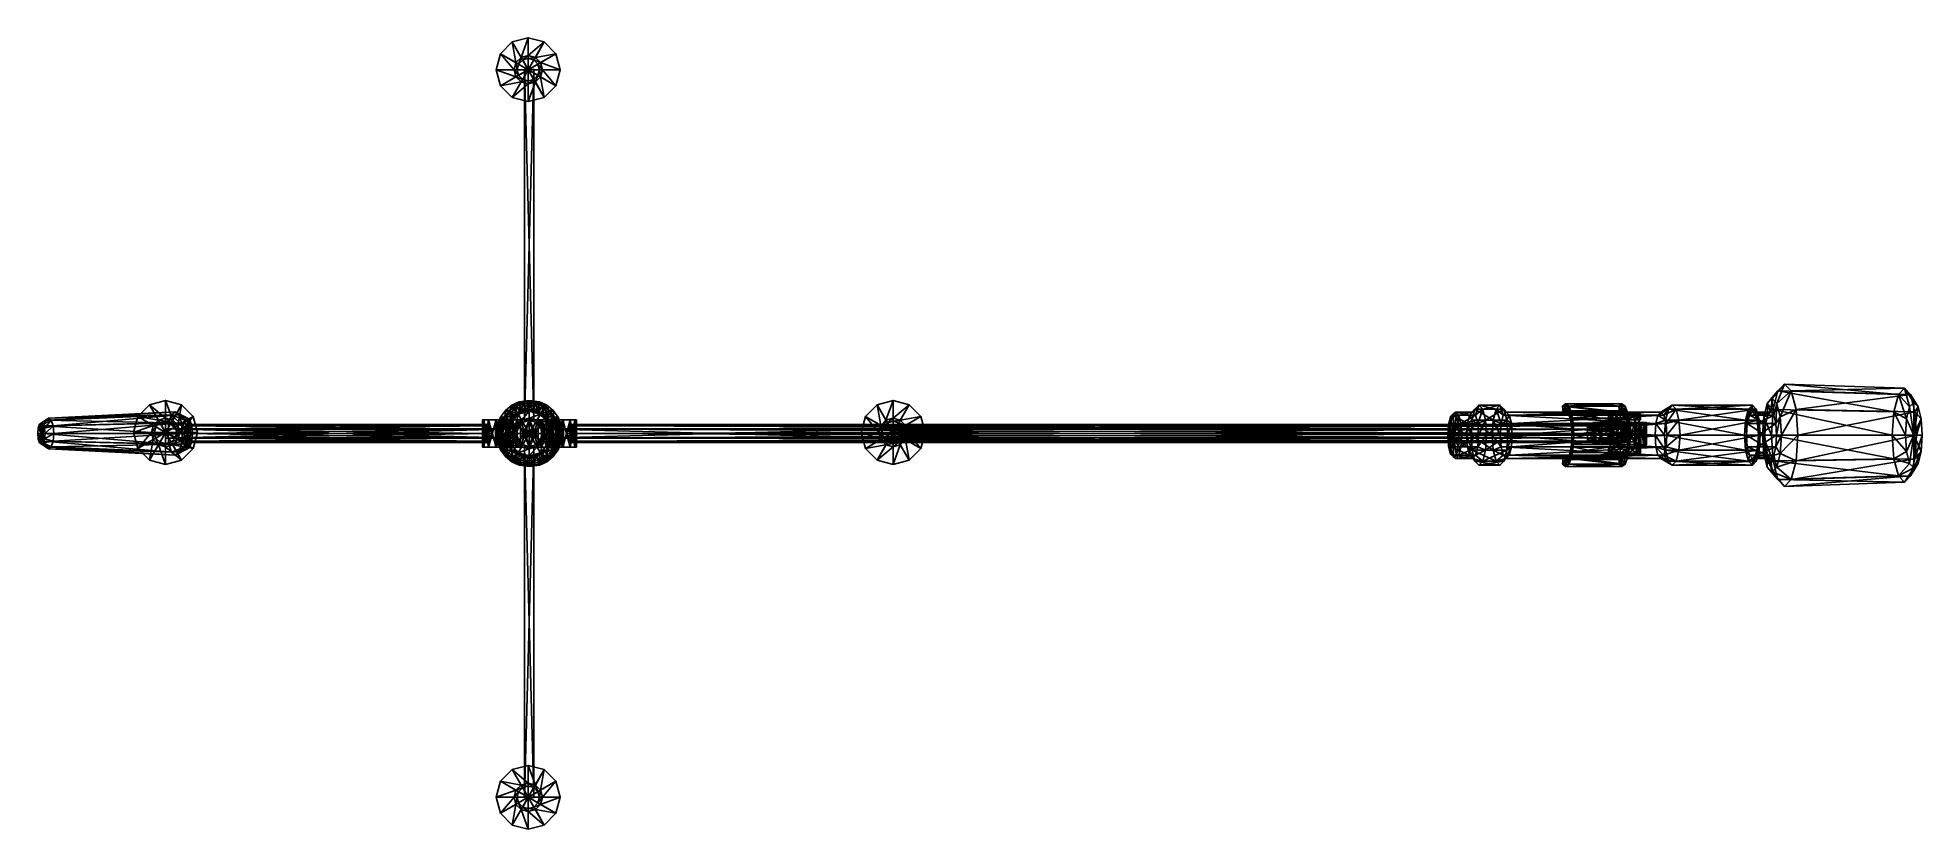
# Model space of a CAD drawing. Extents: x -34 to 96, y -27 to 27.
import ezdxf

# ---------------------------------------------------------------- set-up
doc = ezdxf.new("R2010")
doc.units = 0
doc.layers.add('MICR', color=171, linetype='CONTINUOUS')

msp = doc.modelspace()

# ---------------------------------------------------------------- meshes
at = {"layer": 'MICR', "color": 171}
mesh = msp.add_polyface(dxfattribs=at)
corners = [(-0.915733, 25.47295, 0.837566), (-1.04644, 24.985146, 0.837566), (-1.04644, 24.985146, 5.983745), (-0.915733, 25.472952, 5.983745), (-0.915733, 24.497339, 0.837566), (-0.915733, 24.497341, 5.983745), (-1.972618, 26.083143, -0.000043), (-1.168827, 26.886932, -0.000043), (-0.070829, 24.985146, -0.000042), (-2.266823, 24.985146, -0.000042), (-1.972618, 23.887148, -0.000042), (-1.168827, 23.083355, -0.000042), (-0.558634, 25.830048, 0.837566), (-1.168827, 26.886932, 0.465289), (-1.972618, 26.083143, 0.465289), (-2.266823, 24.985146, 0.46529), (-1.972618, 23.887148, 0.46529), (-0.558634, 24.140242, 0.837566), (-1.168827, 23.083355, 0.46529), (-0.839382, 24.985146, 6.183742), (-0.736416, 24.600868, 6.183742), (-0.764137, 1.323535, 145.883209), (-1.323524, 0.764147, 145.883209), (-1.844616, 1.064999, 146.773727), (-1.064991, 1.844625, 146.773727), (-1.323524, 0.76415, 156.030884), (-0.764137, 1.323537, 156.030884), (-1.645496, 0.935313, 132.221741), (-2.794907, 0.935313, 132.255753), (-2.01646, 0.935313, 132.705185), (-2.281094, 0.935313, 131.586136), (-3.117901, 0.935313, 133.035538), (-2.249657, 0.935313, 133.268173), (-3.228069, 0.935313, 133.87233), (-2.329193, 0.935313, 133.87233), (-3.117901, 0.935313, 134.709137), (-2.249657, 0.935313, 134.476501), (-2.794907, 0.935313, 135.488922), (-2.01646, 0.935314, 135.03949), (-2.281094, 0.935314, 136.158524), (-1.645496, 0.935314, 135.522934), (-1.611485, 0.935314, 136.672348), (-1.162048, 0.935314, 135.89389), (-0.831703, 0.935313, 136.995331), (-1.884071, 0.581115, 132.721786), (-1.970871, 1.122627, 133.616089), (-1.673294, 1.122627, 132.798508), (-1.22081, 1.146246, 133.889084), (-1.635578, 1.587635, 133.738129), (-1.462887, 0.810519, 133.80098), (-0.923229, 1.146247, 133.071503), (-1.16531, 0.810519, 132.983398), (-1.338001, 1.587634, 132.920532), (-0.905327, 1.403859, 134.003922), (-1.198612, 1.944448, 133.897171), (-0.60775, 1.403859, 133.186325), (-0.901035, 1.944447, 133.079575), (-0.537941, 1.565802, 134.137634), (-0.689758, 2.16875, 134.082382), (-1, 1.732049, 12.883217), (-1.732052, 0.999999, 12.883217), (-1.732052, 1, 19.883217), (-1, 1.732051, 19.883217)]
mesh.append_faces([[corners[k] for k in face] for face in [(0, 2, 3), (1, 5, 2), (21, 23, 24), (24, 25, 26), (27, 28, 29), (29, 31, 32), (32, 33, 34), (34, 35, 36), (36, 37, 38), (38, 39, 40), (40, 41, 42), (44, 45, 46), (45, 47, 48), (49, 50, 47), (51, 52, 50), (46, 48, 52), (48, 53, 54), (47, 55, 53), (52, 54, 56), (59, 61, 62)]], dxfattribs={"vtx0": -1})
mesh.append_faces([[corners[k] for k in face] for face in [(6, 7, 8), (9, 6, 8), (10, 9, 8), (11, 10, 8)]], dxfattribs={"vtx1": -1, "vtx2": -1})
mesh.append_faces([[corners[k] for k in face] for face in [(0, 1, 2), (1, 4, 5), (0, 12, 13), (13, 14, 0), (1, 0, 14), (14, 15, 1), (4, 1, 15), (15, 16, 4), (17, 4, 16), (16, 18, 17), (14, 13, 7), (7, 6, 14), (15, 14, 6), (6, 9, 15), (16, 15, 9), (9, 10, 16), (18, 16, 10), (10, 11, 18), (3, 2, 19), (2, 5, 20), (21, 22, 23), (24, 23, 25), (27, 30, 28), (29, 28, 31), (32, 31, 33), (34, 33, 35), (36, 35, 37), (38, 37, 39), (40, 39, 41), (42, 41, 43), (45, 49, 47), (51, 46, 52), (46, 45, 48), (48, 47, 53), (47, 50, 55), (50, 52, 56), (52, 48, 54), (54, 53, 57), (56, 54, 58), (59, 60, 61)]], dxfattribs={"vtx2": -1})
mesh = msp.add_polyface(dxfattribs=at)
corners = [(0.315182, 24.999998, 1.883213), (-0.322317, 24.999998, 1.883213), (-0.322317, 24.999998, 3.883213), (0.315182, 24.999998, 3.883213), (-0.070829, 25.960754, 0.837566), (-0.558634, 25.830048, 0.837566), (-0.558634, 25.83005, 5.983745), (-0.070829, 25.960756, 5.983745), (-0.915733, 25.47295, 0.837566), (-0.915733, 25.472952, 5.983745), (-0.915733, 24.497339, 0.837566), (-0.558634, 24.140244, 5.983745), (-0.915733, 24.497341, 5.983745), (0.416977, 24.140242, 0.837566), (0.774075, 24.497339, 0.837566), (0.774073, 24.497341, 5.983745), (0.416975, 24.140244, 5.983745), (0.904781, 24.985146, 0.837566), (0.904779, 24.985146, 5.983745), (0.774075, 25.472948, 0.837566), (0.774073, 25.47295, 5.983745), (0.416977, 25.830048, 0.837566), (0.416975, 25.83005, 5.983745), (-1.168827, 26.886932, -0.000043), (-0.070829, 27.181141, -0.000043), (-0.070829, 24.985146, -0.000042), (2.125168, 24.985144, -0.000042), (1.830959, 23.887148, -0.000042), (1.830959, 26.083141, -0.000043), (1.02717, 26.886932, -0.000043), (-0.070829, 25.7537, 6.183742), (-0.455107, 25.650734, 6.183742), (-0.070829, 24.985146, 6.183742), (-0.736416, 25.369423, 6.183742), (-0.839382, 24.985146, 6.183742), (-0.736416, 24.600868, 6.183742), (-0.455107, 24.319559, 6.183742), (-0.070829, 24.216591, 6.183742), (0.313448, 24.319559, 6.183742), (0.594759, 24.60087, 6.183742), (0.697725, 24.985146, 6.183742), (0.594759, 25.369423, 6.183742), (0.313448, 25.650734, 6.183742), (-0.070829, 27.181141, 0.465289), (-1.168827, 26.886932, 0.465289), (1.830959, 23.887148, 0.46529), (2.125168, 24.985144, 0.46529), (1.830959, 26.083141, 0.465289), (1.027172, 26.886932, 0.465289), (-1.04644, 24.985146, 5.983745)]
mesh.append_faces([[corners[k] for k in face] for face in [(0, 2, 3), (4, 6, 7), (5, 9, 6), (10, 11, 12), (13, 15, 16), (14, 18, 15), (17, 20, 18), (19, 22, 20), (21, 7, 22)]], dxfattribs={"vtx0": -1})
mesh.append_faces([[corners[k] for k in face] for face in [(23, 24, 25), (26, 27, 25), (28, 26, 25), (29, 28, 25), (24, 29, 25), (30, 31, 32), (31, 33, 32), (33, 34, 32), (34, 35, 32), (35, 36, 32), (36, 37, 32), (37, 38, 32), (38, 39, 32), (39, 40, 32), (40, 41, 32), (41, 42, 32), (42, 30, 32)]], dxfattribs={"vtx1": -1, "vtx2": -1})
mesh.append_faces([[corners[k] for k in face] for face in [(0, 1, 2), (4, 5, 6), (5, 8, 9), (13, 14, 15), (14, 17, 18), (17, 19, 20), (19, 21, 22), (21, 4, 7), (5, 4, 43), (43, 44, 5), (17, 14, 45), (19, 17, 46), (21, 19, 47), (47, 48, 21), (4, 21, 48), (48, 43, 4), (44, 43, 24), (24, 23, 44), (43, 48, 29), (29, 24, 43), (7, 6, 31), (31, 30, 7), (6, 9, 33), (33, 31, 6), (34, 33, 9), (35, 34, 49), (12, 11, 36), (36, 35, 12), (16, 15, 39), (39, 38, 16), (15, 18, 40), (40, 39, 15), (18, 20, 41), (41, 40, 18), (20, 22, 42), (42, 41, 20), (22, 7, 30), (30, 42, 22)]], dxfattribs={"vtx2": -1})
mesh = msp.add_polyface(dxfattribs=at)
corners = [(25.472952, 0.91573, 0.83757), (24.985146, 1.046437, 0.83757), (24.985146, 1.046438, 5.983749), (25.472952, 0.915731, 5.983749), (24.497341, 0.91573, 0.83757), (24.497341, 0.915731, 5.983749), (24.140244, 0.558633, 5.983749), (24.985147, 2.266823, -0.000039), (26.083145, 1.972615, -0.000038), (24.985147, 0.070827, -0.000038), (23.88715, 1.972615, -0.000038), (23.083357, 1.168825, -0.000038), (26.083145, 1.972615, 0.465294), (24.985146, 2.266823, 0.465293), (23.88715, 1.972615, 0.465294), (24.140244, 0.558632, 0.83757), (23.083357, 1.168825, 0.465294), (22.78915, 0.070827, 0.465294), (24.985146, 0.839383, 6.183746), (25.369423, 0.736416, 6.183746), (24.600868, 0.736416, 6.183746), (24.319559, 0.455106, 6.183746), (1.830959, 23.887148, 0.46529), (2.125168, 24.985144, 0.46529), (0.904781, 24.985146, 0.837566), (1.830959, 26.083141, 0.465289), (0.774075, 25.472948, 0.837566), (1.02717, 23.083355, 0.46529), (1.02717, 23.083355, -0.000042), (1.830959, 23.887148, -0.000042), (2.125168, 24.985144, -0.000042), (1.830959, 26.083141, -0.000043), (1.027172, 26.886932, 0.465289), (1.02717, 26.886932, -0.000043), (1.323524, 0.764147, 145.883209), (1.064989, 1.844625, 146.773727), (1.844614, 1.064999, 146.773727), (0.764137, 1.323537, 156.030884), (1.323524, 0.76415, 156.030884), (1.172247, 0.935313, 135.89389), (2.291296, 0.935313, 136.158524), (1.655697, 0.935313, 135.522934), (1.621685, 0.935313, 136.672348), (2.805105, 0.935313, 135.488922), (2.026659, 0.935313, 135.03949), (3.128101, 0.935313, 134.709137), (2.259855, 0.935313, 134.476501), (3.238268, 0.935313, 133.87233), (2.339396, 0.935313, 133.87233), (3.128101, 0.935313, 133.035538), (2.259855, 0.935313, 133.268173), (2.805105, 0.935312, 132.255753), (2.026659, 0.935313, 132.705185), (2.291296, 0.935312, 131.586136), (1.655697, 0.935313, 132.221741), (1.621685, 0.935312, 131.072327), (1.172247, 0.935313, 131.850784), (1.208815, 1.944448, 133.847504), (1.3482, 1.587635, 134.824127), (1.645779, 1.587634, 134.006546), (1.175508, 0.810519, 134.761276), (1.683495, 1.122627, 134.946167), (1.231009, 1.146246, 133.855576), (1.981073, 1.122627, 134.128586), (1.473087, 0.810519, 133.943695), (1.327684, 0.419555, 134.816666), (1.89427, 0.581114, 135.022888), (2.191849, 0.581114, 134.205292), (1.73205, 0.999998, 12.883217), (1, 1.732051, 19.883217), (1.73205, 1, 19.883217)]
mesh.append_faces([[corners[k] for k in face] for face in [(0, 2, 3), (1, 5, 2), (4, 6, 5), (34, 35, 36), (36, 37, 38), (39, 40, 41), (41, 43, 44), (44, 45, 46), (46, 47, 48), (48, 49, 50), (50, 51, 52), (52, 53, 54), (54, 55, 56), (57, 58, 59), (58, 60, 61), (62, 63, 64), (59, 61, 63), (61, 65, 66), (63, 66, 67), (68, 69, 70)]], dxfattribs={"vtx0": -1})
mesh.append_faces([[corners[k] for k in face] for face in [(7, 8, 9), (10, 7, 9), (11, 10, 9)]], dxfattribs={"vtx1": -1, "vtx2": -1})
mesh.append_faces([[corners[k] for k in face] for face in [(0, 1, 2), (1, 4, 5), (12, 13, 1), (4, 1, 13), (13, 14, 4), (15, 4, 14), (14, 16, 15), (8, 7, 13), (14, 13, 7), (7, 10, 14), (16, 14, 10), (10, 11, 16), (17, 16, 11), (3, 2, 18), (18, 19, 3), (2, 5, 20), (20, 18, 2), (21, 20, 5), (22, 23, 24), (23, 25, 26), (22, 27, 28), (28, 29, 22), (23, 22, 29), (29, 30, 23), (25, 23, 30), (30, 31, 25), (32, 25, 31), (31, 33, 32), (39, 42, 40), (41, 40, 43), (44, 43, 45), (46, 45, 47), (48, 47, 49), (50, 49, 51), (52, 51, 53), (54, 53, 55), (62, 59, 63), (59, 58, 61), (61, 60, 65), (64, 63, 67), (63, 61, 66)]], dxfattribs={"vtx2": -1})
mesh = msp.add_polyface(dxfattribs=at)
corners = [(0.31518, 0.888912, 13.883217), (0.315182, 24.999998, 1.883213), (0.315182, 24.999998, 3.883213), (0.31518, 0.888912, 18.883217), (-0.322319, 0.888912, 13.883217), (-0.322317, 24.999998, 1.883213), (-0.322317, 24.999998, 3.883213), (-0.322321, 0.888912, 18.883217), (-0.915733, 24.497339, 0.837566), (-0.558634, 24.140242, 0.837566), (-0.558634, 24.140244, 5.983745), (-0.070829, 24.009535, 0.837566), (-0.070829, 24.009537, 5.983745), (0.416977, 24.140242, 0.837566), (0.416975, 24.140244, 5.983745), (-0.070829, 22.78915, -0.000042), (-1.168827, 23.083355, -0.000042), (-0.070829, 24.985146, -0.000042), (1.02717, 23.083355, -0.000042), (1.830959, 23.887148, -0.000042), (-1.168827, 23.083355, 0.46529), (-0.070829, 22.78915, 0.46529), (1.02717, 23.083355, 0.46529), (0.774075, 24.497339, 0.837566), (1.830959, 23.887148, 0.46529), (-0.070829, 24.216591, 6.183742), (-0.455107, 24.319559, 6.183742), (0.313448, 24.319559, 6.183742), (0.764137, 1.323535, 145.883209), (0, 1.528285, 145.883209), (0, 2.129988, 146.773727), (1.064989, 1.844625, 146.773727), (-1.064991, 1.844625, 146.773727), (0, 1.528287, 156.030884), (-0.764137, 1.323537, 156.030884), (-0.143688, 2.245255, 134.281128), (0.250565, 1.565802, 134.424622), (0.40238, 2.168749, 134.479889), (-0.143688, 1.621038, 134.281128), (0.153889, 1.621037, 133.463547), (0.699959, 2.168749, 133.662292), (0.548141, 1.565802, 133.60704), (0.153889, 2.245254, 133.463547), (0.61795, 1.403859, 134.55835), (0.911236, 1.944448, 134.665085), (1.208815, 1.944448, 133.847504), (0.915527, 1.40386, 133.740753), (1.645779, 1.587634, 134.006546), (1.3482, 1.587635, 134.824127), (-1.198612, 1.944448, 133.897171), (-0.537941, 1.565802, 134.137634), (-0.689758, 2.16875, 134.082382), (-0.60775, 1.403859, 133.186325), (-0.392179, 2.168749, 133.264786), (-0.240364, 1.565802, 133.320038), (-0.901035, 1.944447, 133.079575), (1, 1.732049, 12.883217), (0, 1.999998, 12.883217), (0, 2, 19.883217), (1, 1.732051, 19.883217), (-1, 1.732049, 12.883217), (-1, 1.732051, 19.883217)]
mesh.append_faces([[corners[k] for k in face] for face in [(0, 2, 3), (0, 5, 1), (2, 7, 3), (4, 6, 5), (9, 12, 10), (11, 14, 12), (28, 30, 31), (29, 32, 30), (30, 34, 33), (35, 36, 37), (39, 40, 41), (42, 37, 40), (37, 43, 44), (40, 44, 45), (49, 50, 51), (52, 53, 54), (55, 51, 53), (51, 38, 35), (54, 42, 39), (53, 35, 42), (56, 58, 59), (57, 61, 58)]], dxfattribs={"vtx0": -1})
mesh.append_faces([[corners[k] for k in face] for face in [(15, 16, 17), (18, 15, 17), (19, 18, 17)]], dxfattribs={"vtx1": -1, "vtx2": -1})
mesh.append_faces([[corners[k] for k in face] for face in [(0, 1, 2), (0, 4, 5), (2, 6, 7), (4, 7, 6), (8, 9, 10), (9, 11, 12), (11, 13, 14), (11, 9, 20), (20, 21, 11), (13, 11, 21), (21, 22, 13), (23, 13, 22), (22, 24, 23), (21, 20, 16), (16, 15, 21), (22, 21, 15), (15, 18, 22), (10, 12, 25), (25, 26, 10), (12, 14, 27), (27, 25, 12), (28, 29, 30), (31, 30, 33), (30, 32, 34), (35, 38, 36), (39, 42, 40), (42, 35, 37), (37, 36, 43), (41, 40, 45), (40, 37, 44), (46, 45, 47), (45, 44, 48), (52, 55, 53), (51, 50, 38), (54, 53, 42), (53, 51, 35), (56, 57, 58), (57, 60, 61)]], dxfattribs={"vtx2": -1})
mesh = msp.add_polyface(dxfattribs=at)
corners = [(86.021317, -0.117316, 169.641052), (85.933884, 1.143593, 169.967361), (87.016602, 1.64003, 169.367294), (85.694984, 2.066643, 170.858948), (86.683624, 2.926497, 170.609955), (85.368637, 2.404502, 172.076904), (86.228806, 3.397376, 172.307404), (85.04229, 2.066643, 173.29483), (85.773972, 2.926497, 174.004868), (84.803375, 1.143593, 174.186447), (85.44101, 1.640031, 175.247467), (84.715942, -0.117315, 174.512802), (85.319138, -0.117315, 175.702347), (84.803375, -1.378224, 174.186462), (85.44101, -1.874661, 175.247482), (85.04229, -2.301273, 173.29483), (85.773972, -3.161127, 174.004883), (85.368637, -2.639133, 172.07692), (86.228806, -3.632007, 172.307404), (85.694984, -2.301274, 170.858963), (86.683624, -3.161129, 170.60997), (85.933884, -1.378226, 169.967361), (87.016602, -1.874664, 169.36731), (87.138458, -0.117315, 168.912491), (85.683578, -0.117316, 170.515167), (85.628448, 0.677729, 170.720901), (85.477814, 1.259724, 171.283066), (85.272041, 1.472753, 172.051025), (85.066269, 1.259724, 172.818954), (84.915634, 0.677713, 173.381149), (84.860504, -0.117315, 173.586914), (84.915634, -0.912344, 173.381149), (85.066269, -1.494354, 172.818954), (85.272041, -1.707384, 172.051025), (85.477814, -1.494355, 171.283081), (85.628448, -0.912361, 170.720917), (84.427872, -0.117316, 170.178696), (84.372742, 0.677729, 170.384445), (84.222107, 1.259724, 170.946594), (84.016342, 1.472753, 171.714554), (83.81057, 1.259724, 172.482483), (83.659927, 0.677713, 173.044678), (83.659927, -0.912344, 173.044693), (83.81057, -1.494354, 172.482483), (84.016342, -1.707384, 171.714569), (84.222107, -1.494355, 170.946609), (84.372742, -0.912361, 170.384445), (84.551331, -0.117316, 169.717926), (84.479668, 0.916242, 169.985397), (84.479668, -1.150875, 169.985413)]
mesh.append_faces([[corners[k] for k in face] for face in [(3, 6, 4), (5, 8, 6), (7, 10, 8), (9, 12, 10), (11, 14, 12), (13, 16, 14), (15, 18, 16), (17, 20, 18)]], dxfattribs={"vtx0": -1})
mesh.append_faces([[corners[k] for k in face] for face in [(0, 1, 2), (1, 3, 4), (3, 5, 6), (5, 7, 8), (7, 9, 10), (9, 11, 12), (11, 13, 14), (13, 15, 16), (15, 17, 18), (17, 19, 20), (19, 21, 22), (21, 0, 23), (1, 0, 24), (24, 25, 1), (3, 1, 25), (25, 26, 3), (5, 3, 26), (26, 27, 5), (7, 5, 27), (27, 28, 7), (9, 7, 28), (28, 29, 9), (11, 9, 29), (29, 30, 11), (13, 11, 30), (30, 31, 13), (15, 13, 31), (31, 32, 15), (17, 15, 32), (32, 33, 17), (19, 17, 33), (33, 34, 19), (21, 19, 34), (34, 35, 21), (0, 21, 35), (35, 24, 0), (25, 24, 36), (36, 37, 25), (26, 25, 37), (37, 38, 26), (27, 26, 38), (38, 39, 27), (28, 27, 39), (29, 28, 40), (30, 29, 41), (32, 31, 42), (33, 32, 43), (34, 33, 44), (44, 45, 34), (35, 34, 45), (45, 46, 35), (24, 35, 46), (46, 36, 24), (47, 48, 37), (49, 47, 36)]], dxfattribs={"vtx2": -1})
mesh = msp.add_polyface(dxfattribs=at)
corners = [(86.021317, -0.117316, 169.641052), (87.016602, 1.64003, 169.367294), (87.138458, -0.117315, 168.912491), (85.933884, 1.143593, 169.967361), (86.683624, 2.926497, 170.609955), (85.694984, -2.301274, 170.858963), (87.016602, -1.874664, 169.36731), (86.683624, -3.161129, 170.60997), (85.933884, -1.378226, 169.967361), (95.18428, 1.496972, 171.812317), (95.296204, -0.117313, 171.394577), (94.878418, 2.67871, 172.953812), (86.228806, 3.397376, 172.307404), (94.460602, 3.111255, 174.513062), (85.773972, 2.926497, 174.004868), (94.042801, 2.67871, 176.072357), (85.44101, 1.640031, 175.247467), (93.736946, 1.496972, 177.213837), (85.319138, -0.117315, 175.702347), (93.624992, -0.117312, 177.631653), (85.44101, -1.874661, 175.247482), (93.736946, -1.731596, 177.213837), (85.773972, -3.161127, 174.004883), (94.042801, -2.913335, 176.072357), (86.228806, -3.632007, 172.307404), (94.460602, -3.345882, 174.513077), (94.878418, -2.913336, 172.953827), (95.18428, -1.731599, 171.812332), (95.610748, 1.002597, 172.81311), (95.688416, -0.117313, 172.5233), (95.39856, 1.822428, 173.604996), (95.108704, 2.122506, 174.686752), (94.818855, 1.822428, 175.768524), (94.606667, 1.002597, 176.56041), (94.529007, -0.117312, 176.85025), (94.606667, -1.237222, 176.560425), (94.818855, -2.057053, 175.768524), (95.108704, -2.357132, 174.686752), (95.39856, -2.057054, 173.605011), (95.610748, -1.237224, 172.81311), (95.108704, -0.117313, 174.686752)]
mesh.append_faces([[corners[k] for k in face] for face in [(0, 1, 2), (3, 4, 1), (5, 6, 7), (8, 2, 6), (2, 9, 10), (1, 11, 9), (4, 13, 11), (12, 15, 13), (14, 17, 15), (16, 19, 17), (18, 21, 19), (20, 23, 21), (22, 25, 23), (24, 26, 25), (7, 27, 26), (6, 10, 27), (10, 28, 29), (9, 30, 28), (11, 31, 30), (13, 32, 31), (15, 33, 32), (17, 34, 33), (19, 35, 34), (21, 36, 35), (23, 37, 36), (25, 38, 37), (26, 39, 38), (27, 29, 39)]], dxfattribs={"vtx0": -1})
mesh.append_faces([[corners[k] for k in face] for face in [(29, 28, 40), (28, 30, 40), (30, 31, 40), (31, 32, 40), (32, 33, 40), (33, 34, 40), (34, 35, 40), (35, 36, 40), (36, 37, 40), (37, 38, 40), (38, 39, 40), (39, 29, 40)]], dxfattribs={"vtx1": -1, "vtx2": -1})
mesh.append_faces([[corners[k] for k in face] for face in [(2, 1, 9), (1, 4, 11), (4, 12, 13), (12, 14, 15), (14, 16, 17), (16, 18, 19), (18, 20, 21), (20, 22, 23), (22, 24, 25), (24, 7, 26), (7, 6, 27), (6, 2, 10), (10, 9, 28), (9, 11, 30), (11, 13, 31), (13, 15, 32), (15, 17, 33), (17, 19, 34), (19, 21, 35), (21, 23, 36), (23, 25, 37), (25, 26, 38), (26, 27, 39), (27, 10, 29)]], dxfattribs={"vtx2": -1})
mesh = msp.add_polyface(dxfattribs=at)
corners = [(-25, -0.315184, 1.883217), (-25, 0.322316, 3.883217), (-25, 0.322316, 1.883217), (-25.960758, 0.070827, 0.83757), (-25.830048, 0.558633, 5.983749), (-25.830048, 0.558632, 0.83757), (-25.960758, 0.070828, 5.983749), (-25.47295, 0.915731, 5.983749), (-25.47295, 0.91573, 0.83757), (-24.985146, 1.046438, 5.983749), (-24.985146, 1.046437, 0.83757), (-26.886936, 1.168825, -0.000038), (-24.985146, 0.070827, -0.000038), (-27.181141, 0.070827, -0.000038), (-26.083145, 1.972615, -0.000038), (-24.985146, 2.266823, -0.000039), (-25.7537, 0.070828, 6.183746), (-24.985146, 0.070828, 6.183746), (-25.650734, 0.455106, 6.183746), (-25.369423, 0.736416, 6.183746), (-24.985146, 0.839383, 6.183746), (-24.600868, 0.736416, 6.183746), (-27.181141, 0.070827, 0.465294), (-26.886936, 1.168825, 0.465294), (-26.083145, 1.972615, 0.465294), (-24.985146, 2.266823, 0.465293), (-24.835064, 0.000008, 126.418205), (-24.767284, 0.739657, 126.231995), (-33.342388, 0.530712, 122.725761), (-33.391018, 0.000009, 122.859398), (-24.582096, 1.281117, 125.72319), (-33.209507, 0.919214, 122.360687), (-24.329113, 1.479306, 125.02813), (-33.027996, 1.061416, 121.861992), (-24.076145, 1.281117, 124.333092), (-32.846485, 0.919214, 121.363281), (-23.890949, 0.739657, 123.824272), (-32.713612, 0.530712, 120.998222), (-23.82317, 0.000008, 123.638046), (-32.664967, 0.000009, 120.864601), (-33.738598, 0.368184, 122.28199), (-33.772327, 0.000009, 122.37468), (-33.646404, 0.637708, 122.028717), (-33.520481, 0.73636, 121.682747), (-33.39455, 0.637708, 121.336754), (-33.302387, 0.368184, 121.083519), (-33.268635, 0.000009, 120.990807), (-33.520481, 0.000009, 121.682747)]
mesh.append_faces([[corners[k] for k in face] for face in [(0, 1, 2), (3, 4, 5), (5, 7, 8), (8, 9, 10), (5, 22, 3), (22, 5, 23), (8, 23, 5), (23, 8, 24), (10, 24, 8), (24, 10, 25), (23, 13, 22), (13, 23, 11), (24, 11, 23), (11, 24, 14), (25, 14, 24), (14, 25, 15), (6, 18, 4), (18, 6, 16), (4, 19, 7), (19, 4, 18), (7, 20, 9), (20, 7, 19), (21, 9, 20), (26, 28, 29), (27, 31, 28), (30, 33, 31), (32, 35, 33), (34, 37, 35), (36, 39, 37), (29, 40, 41), (28, 42, 40), (31, 43, 42), (33, 44, 43), (35, 45, 44), (37, 46, 45)]], dxfattribs={"vtx0": -1})
mesh.append_faces([[corners[k] for k in face] for face in [(11, 12, 13), (14, 12, 11), (15, 12, 14), (16, 17, 18), (18, 17, 19), (19, 17, 20), (20, 17, 21)]], dxfattribs={"vtx0": -1, "vtx1": -1})
mesh.append_faces([[corners[k] for k in face] for face in [(41, 40, 47), (40, 42, 47), (42, 43, 47), (43, 44, 47), (44, 45, 47), (45, 46, 47)]], dxfattribs={"vtx1": -1, "vtx2": -1})
mesh.append_faces([[corners[k] for k in face] for face in [(3, 6, 4), (5, 4, 7), (8, 7, 9), (26, 27, 28), (27, 30, 31), (30, 32, 33), (32, 34, 35), (34, 36, 37), (36, 38, 39), (29, 28, 40), (28, 31, 42), (31, 33, 43), (33, 35, 44), (35, 37, 45), (37, 39, 46)]], dxfattribs={"vtx2": -1})
mesh = msp.add_polyface(dxfattribs=at)
corners = [(-25, -0.315184, 3.883217), (-0.888912, 0.32232, 18.883217), (-25, 0.322316, 3.883217), (-0.888912, 0.322319, 13.883217), (-25, 0.322316, 1.883217), (-24.985146, 1.046437, 0.83757), (-24.497341, 0.915731, 5.983749), (-24.497341, 0.91573, 0.83757), (-24.985146, 1.046438, 5.983749), (-24.140244, 0.558633, 5.983749), (-24.140244, 0.558632, 0.83757), (-24.009537, 0.070828, 5.983749), (-24.009537, 0.070827, 0.83757), (-23.88715, 1.972615, -0.000038), (-24.985146, 0.070827, -0.000038), (-24.985146, 2.266823, -0.000039), (-23.083355, 1.168825, -0.000038), (-22.78915, 0.070827, -0.000038), (-24.600868, 0.736416, 6.183746), (-24.985146, 0.070828, 6.183746), (-24.319557, 0.455106, 6.183746), (-24.216591, 0.070828, 6.183746), (-24.985146, 2.266823, 0.465293), (-23.88715, 1.972615, 0.465294), (-23.083355, 1.168825, 0.465294), (-22.78915, 0.070827, 0.465294), (-3.029934, 0.000022, 133.436447), (-3.00169, 0.308278, 133.358856), (-23.674896, 0.308279, 125.834427), (-23.703152, 0.000022, 125.912041), (-2.924511, 0.533938, 133.146805), (-23.597729, 0.533938, 125.622391), (-2.81908, 0.616535, 132.857132), (-23.49229, 0.616535, 125.332726), (-2.713654, 0.533938, 132.567474), (-23.38686, 0.533938, 125.043037), (-23.309677, 0.308278, 124.830986), (-2.636471, 0.308278, 132.355392), (-23.281425, 0.000022, 124.753372), (-23.49229, 0.000022, 125.332726), (-23.855328, 0.000008, 126.330109), (-23.806694, 0.530712, 126.196487), (-24.767284, 0.739657, 126.231995), (-24.835064, 0.000008, 126.418205), (-23.67382, 0.919214, 125.831413), (-24.582096, 1.281117, 125.72319), (-23.492306, 1.061415, 125.332703), (-24.329113, 1.479306, 125.02813), (-23.310783, 0.919213, 124.833992), (-24.076145, 1.281117, 124.333092), (-23.17791, 0.530712, 124.468918), (-23.890949, 0.739657, 123.824272), (-23.129276, 0.000008, 124.335297), (-23.82317, 0.000008, 123.638046), (-23.492306, 0.000008, 125.332703)]
mesh.append_faces([[corners[k] for k in face] for face in [(0, 1, 2), (5, 6, 7), (7, 9, 10), (10, 11, 12), (7, 22, 5), (22, 7, 23), (10, 23, 7), (23, 10, 24), (12, 24, 10), (24, 12, 25), (23, 15, 22), (15, 23, 13), (24, 13, 23), (13, 24, 16), (25, 16, 24), (16, 25, 17), (8, 18, 6), (6, 20, 9), (20, 6, 18), (9, 21, 11), (21, 9, 20), (26, 28, 29), (27, 31, 28), (30, 33, 31), (32, 35, 33), (34, 36, 35), (37, 38, 36), (40, 42, 43), (41, 45, 42), (44, 47, 45), (46, 49, 47), (48, 51, 49), (50, 53, 51)]], dxfattribs={"vtx0": -1})
mesh.append_faces([[corners[k] for k in face] for face in [(13, 14, 15), (16, 14, 13), (17, 14, 16), (18, 19, 20), (20, 19, 21)]], dxfattribs={"vtx0": -1, "vtx1": -1})
mesh.append_faces([[corners[k] for k in face] for face in [(29, 28, 39), (28, 31, 39), (31, 33, 39), (33, 35, 39), (35, 36, 39), (36, 38, 39), (41, 40, 54), (44, 41, 54), (46, 44, 54), (48, 46, 54), (50, 48, 54), (52, 50, 54)]], dxfattribs={"vtx1": -1, "vtx2": -1})
mesh.append_faces([[corners[k] for k in face] for face in [(3, 4, 2), (5, 8, 6), (7, 6, 9), (10, 9, 11), (26, 27, 28), (27, 30, 31), (30, 32, 33), (32, 34, 35), (40, 41, 42), (41, 44, 45), (44, 46, 47), (46, 48, 49), (48, 50, 51), (50, 52, 53)]], dxfattribs={"vtx2": -1})
mesh = msp.add_polyface(dxfattribs=at)
corners = [(-0.888912, -0.315181, 13.883217), (-25, 0.322316, 1.883217), (-0.888912, 0.322319, 13.883217), (-0.888912, -0.31518, 18.883217), (-0.888912, 0.32232, 18.883217), (-25, 0.322316, 3.883217), (-1.323524, 0.764147, 145.883209), (-1.528275, 0.00001, 145.883224), (-2.129978, 0.00001, 146.773743), (-1.844616, 1.064999, 146.773727), (-1.528275, 0.000012, 156.030899), (-1.323524, 0.76415, 156.030884), (-0.764137, 1.323537, 156.030884), (-0.918194, 0.530133, 156.554977), (-1.060242, 0.000012, 156.554993), (0, 0.00001, 145.883224), (-2.713654, 0.533938, 132.567474), (-2.636471, 0.308278, 132.355392), (-23.309677, 0.308278, 124.830986), (-3.00169, 0.308278, 133.358856), (-3.029934, 0.000022, 133.436447), (-2.81908, 0.000022, 132.857132), (-2.924511, 0.533938, 133.146805), (-2.81908, 0.616535, 132.857132), (-2.608219, 0.000022, 132.277802), (-0.59906, 0.935313, 131.617584), (-1.611485, 0.935313, 131.072327), (-1.162048, 0.935313, 131.850784), (-0.831707, 0.935312, 130.749329), (-1.611485, -0.935314, 131.072342), (-1.162048, -0.935314, 131.850784), (-1.645496, 0.935313, 132.221741), (-2.281094, 0.935313, 131.586136), (-2.281094, -0.935314, 131.586151), (-1.645496, -0.935314, 132.221741), (-2.01646, 0.935313, 132.705185), (-2.794907, -0.935314, 132.255753), (-2.794907, 0.935313, 132.255753), (-2.01646, -0.935314, 132.705185), (-2.249657, 0.935313, 133.268173), (-3.117901, -0.935314, 133.035538), (-3.117901, 0.935313, 133.035538), (-2.249657, -0.935314, 133.268173), (-2.329193, 0.935313, 133.87233), (-3.228069, -0.935314, 133.872345), (-3.228069, 0.935313, 133.87233), (-2.329193, -0.935314, 133.872345), (-2.249657, 0.935313, 134.476501), (-3.117901, -0.935314, 134.709152), (-3.117901, 0.935313, 134.709137), (-2.249657, -0.935314, 134.476501), (-2.01646, 0.935314, 135.03949), (-2.794907, -0.935314, 135.488922), (-2.794907, 0.935313, 135.488922), (-2.016457, -0.935314, 135.03949), (-1.645496, 0.935314, 135.522934), (-2.281094, -0.935314, 136.158539), (-2.281094, 0.935314, 136.158524), (-1.645496, -0.935314, 135.522934), (-1.162048, 0.935314, 135.89389), (-1.611485, -0.935313, 136.672348), (-1.611485, 0.935314, 136.672348), (-1.162048, -0.935313, 135.89389), (-0.59906, 0.935314, 136.12709), (-0.831703, -0.935313, 136.995346), (-0.831703, 0.935313, 136.995331), (-2.25354, 0, 133.513214), (-1.615063, 0.419555, 133.74559), (-2.181648, 0.581114, 133.539368), (-1.666965, 0, 133.7267), (-1.317486, 0.419555, 132.928009), (-1.369389, 0, 132.909119), (-1.884071, 0.581115, 132.721786), (-1.955959, 0, 132.695618), (-1.462887, 0.810519, 133.80098), (-1.970871, 1.122627, 133.616089), (-1.16531, 0.810519, 132.983398), (-1.673294, 1.122627, 132.798508), (-0.923229, 1.146247, 133.071503), (-1.732052, 0.999999, 12.883217), (-2, -0.000001, 12.883217), (-2, 0, 19.883217), (-1.732052, 1, 19.883217), (-1, 1.732049, 12.883217), (0, -0.000002, 12.883217), (-1, 1.732051, 19.883217), (0, 0, 19.883217)]
mesh.append_faces([[corners[k] for k in face] for face in [(0, 1, 2), (3, 2, 4), (2, 5, 4), (6, 8, 9), (9, 10, 11), (11, 14, 13), (25, 26, 27), (28, 29, 26), (27, 32, 31), (26, 33, 32), (32, 36, 37), (37, 40, 41), (41, 44, 45), (45, 48, 49), (49, 52, 53), (53, 56, 57), (57, 60, 61), (61, 64, 65), (66, 67, 68), (69, 70, 67), (71, 72, 70), (73, 68, 72), (68, 74, 75), (67, 76, 74), (70, 77, 76), (79, 81, 82)]], dxfattribs={"vtx0": -1})
mesh.append_faces([[corners[k] for k in face] for face in [(7, 6, 15), (19, 20, 21), (22, 19, 21), (23, 22, 21), (16, 23, 21), (17, 16, 21), (24, 17, 21), (79, 83, 84), (80, 79, 84), (85, 82, 86), (82, 81, 86)]], dxfattribs={"vtx1": -1, "vtx2": -1})
mesh.append_faces([[corners[k] for k in face] for face in [(6, 7, 8), (9, 8, 10), (12, 11, 13), (11, 10, 14), (16, 17, 18), (25, 28, 26), (30, 27, 31), (27, 26, 32), (34, 31, 35), (38, 35, 39), (42, 39, 43), (46, 43, 47), (50, 47, 51), (54, 51, 55), (58, 55, 59), (62, 59, 63), (66, 69, 67), (69, 71, 70), (71, 73, 72), (73, 66, 68), (68, 67, 74), (67, 70, 76), (70, 72, 77), (72, 68, 75), (74, 76, 78), (79, 80, 81)]], dxfattribs={"vtx2": -1})
mesh = msp.add_polyface(dxfattribs=at)
corners = [(0.31518, 0.888912, 18.883217), (-0.322321, 0.888912, 18.883217), (-0.322319, 0.888912, 13.883217), (0.31518, 0.888912, 13.883217), (0.443846, 0.768763, 19.883217), (0, 0.887691, 19.883217), (0, 0.887717, 130.883224), (-0.443846, 0.768763, 19.883217), (-0.443846, 0.768789, 130.883224), (-0.768764, 0.443846, 19.883217), (-0.768764, 0.443872, 130.883224), (-0.887691, 0, 19.883217), (-0.887691, 0.000026, 130.883224), (0, 0, 19.883217), (0.443846, 0.768789, 130.883224), (0, 0.000026, 130.883224), (0.443846, 0.768791, 136.883224), (0, 0.887719, 136.883224), (0, 0.887721, 145.883194), (-0.443846, 0.768791, 136.883224), (-0.443846, 0.768793, 145.883194), (-0.768764, 0.443873, 136.883224), (-0.768764, 0.443875, 145.883194), (-0.887691, 0.000028, 136.883224), (-0.887691, 0.00003, 145.883194), (0, 0.000028, 136.883224), (0.443846, 0.768793, 145.883194), (0, 0.00003, 145.883194), (0, 1.528285, 145.883209), (-0.764137, 1.323535, 145.883209), (-1.064991, 1.844625, 146.773727), (0, 1.528287, 156.030884), (-0.764137, 1.323537, 156.030884), (-0.530121, 0.918208, 156.554977), (0, 1.060253, 156.554977), (-0.918194, 0.530133, 156.554977), (0, 0.00001, 145.883224), (-1.323524, 0.764147, 145.883209), (0.530121, 0.918208, 156.554977), (0, 0.000012, 156.554993), (-1.060242, 0.000012, 156.554993), (0.0051, -0.935314, 136.206635), (0.0051, 0.935314, 136.206635), (0.609261, 0.935314, 136.12709), (0.609261, 0.935313, 131.617584), (0.0051, 0.935312, 130.639175), (0.0051, 0.935313, 131.53804), (0.0051, -0.935314, 131.53804), (-0.59906, 0.935313, 131.617584), (-0.831707, 0.935312, 130.749329), (-0.831707, -0.935315, 130.749344), (-0.59906, -0.935314, 131.617584), (-1.162048, 0.935313, 131.850784), (-1.162048, 0.935314, 135.89389), (-0.831703, 0.935313, 136.995331), (-0.59906, 0.935314, 136.12709), (-0.59906, -0.935313, 136.12709), (0.0051, 0.935313, 137.105499), (0.0051, -0.935314, 137.105499), (-0.143688, 1.621038, 134.281128), (0.548141, 1.565802, 133.60704), (0.250565, 1.565802, 134.424622), (0.153889, 1.621037, 133.463547), (-0.923229, 1.146247, 133.071503), (-0.901035, 1.944447, 133.079575), (-0.60775, 1.403859, 133.186325), (-0.905327, 1.403859, 134.003922), (-0.240364, 1.565802, 133.320038), (-0.537941, 1.565802, 134.137634), (-1, 1.732049, 12.883217), (0, 1.999998, 12.883217), (0, -0.000002, 12.883217), (0, 2, 19.883217), (-1, 1.732051, 19.883217), (0, 0, 19.883217)]
mesh.append_faces([[corners[k] for k in face] for face in [(0, 2, 3), (5, 8, 6), (7, 10, 8), (9, 12, 10), (17, 20, 18), (19, 22, 20), (21, 24, 22), (31, 33, 34), (32, 35, 33), (44, 45, 46), (46, 49, 48), (45, 50, 49), (53, 54, 55), (55, 57, 42), (54, 58, 57), (59, 60, 61), (63, 64, 65), (66, 67, 68), (68, 62, 59)]], dxfattribs={"vtx0": -1})
mesh.append_faces([[corners[k] for k in face] for face in [(5, 4, 13), (7, 5, 13), (9, 7, 13), (11, 9, 13), (14, 6, 15), (6, 8, 15), (8, 10, 15), (10, 12, 15), (17, 16, 25), (19, 17, 25), (21, 19, 25), (23, 21, 25), (26, 18, 27), (18, 20, 27), (20, 22, 27), (22, 24, 27), (29, 28, 36), (37, 29, 36), (38, 34, 39), (34, 33, 39), (33, 35, 39), (35, 40, 39), (69, 70, 71), (72, 73, 74)]], dxfattribs={"vtx1": -1, "vtx2": -1})
mesh.append_faces([[corners[k] for k in face] for face in [(0, 1, 2), (4, 5, 6), (5, 7, 8), (7, 9, 10), (9, 11, 12), (16, 17, 18), (17, 19, 20), (19, 21, 22), (21, 23, 24), (28, 29, 30), (31, 32, 33), (41, 42, 43), (47, 46, 48), (46, 45, 49), (51, 48, 52), (56, 55, 42), (55, 54, 57), (59, 62, 60), (66, 65, 67), (68, 67, 62)]], dxfattribs={"vtx2": -1})
mesh = msp.add_polyface(dxfattribs=at)
corners = [(0.888912, -0.31518, 18.883217), (0.888912, 0.32232, 18.883217), (0.888912, 0.322319, 13.883217), (0.887691, 0, 19.883217), (0.768763, 0.443845, 19.883217), (0.768763, 0.443872, 130.883224), (0.887691, 0.000026, 130.883224), (0.443846, 0.768763, 19.883217), (0.443846, 0.768789, 130.883224), (0, 0.887717, 130.883224), (0, 0, 19.883217), (0, 0.000026, 130.883224), (0.887691, 0.000028, 136.883224), (0.768763, 0.443873, 136.883224), (0.768763, 0.443875, 145.883194), (0.887691, 0.00003, 145.883194), (0.443846, 0.768791, 136.883224), (0.443846, 0.768793, 145.883194), (0, 0.887721, 145.883194), (0, 0.000028, 136.883224), (0, 0.00003, 145.883194), (1.323524, 0.764147, 145.883209), (0.764137, 1.323535, 145.883209), (1.064989, 1.844625, 146.773727), (1.844614, 1.064999, 146.773727), (0.764137, 1.323537, 156.030884), (0, 1.528287, 156.030884), (1.528275, 0.000012, 156.030899), (1.323524, 0.76415, 156.030884), (0.918196, 0.530132, 156.554977), (1.060242, 0.000012, 156.554993), (0.530121, 0.918208, 156.554977), (0, 1.060253, 156.554977), (1.528275, 0.00001, 145.883224), (0, 0.00001, 145.883224), (0, 1.528285, 145.883209), (0, 0.000012, 156.554993), (0.0051, 0.935314, 136.206635), (0.841906, 0.935313, 136.995331), (0.609261, 0.935314, 136.12709), (0.0051, 0.935313, 137.105499), (0.841906, -0.935314, 136.995346), (0.609261, -0.935314, 136.12709), (1.172247, 0.935313, 135.89389), (1.621685, 0.935313, 136.672348), (1.172247, -0.935314, 131.850784), (1.172247, 0.935313, 131.850784), (0.609261, 0.935313, 131.617584), (0.841906, 0.935312, 130.749329), (1.621685, 0.935312, 131.072327), (0.841906, -0.935315, 130.749344), (0.609261, -0.935314, 131.617584), (0.0051, 0.935313, 131.53804), (0.0051, 0.935312, 130.639175), (0.0051, -0.935315, 130.639175), (0.250565, 1.565802, 134.424622), (0.915527, 1.40386, 133.740753), (0.61795, 1.403859, 134.55835), (0.548141, 1.565802, 133.60704), (1.208815, 1.944448, 133.847504), (0.911236, 1.944448, 134.665085), (0.933432, 1.146246, 134.673172), (1.3482, 1.587635, 134.824127), (1.231009, 1.146246, 133.855576), (1.645779, 1.587634, 134.006546), (1.175508, 0.810519, 134.761276), (1.473087, 0.810519, 133.943695), (1.73205, 0.999998, 12.883217), (1, 1.732049, 12.883217), (1, 1.732051, 19.883217), (2, -0.000002, 12.883217), (0, -0.000002, 12.883217), (0, 1.999998, 12.883217), (2, 0, 19.883217), (1.73205, 1, 19.883217), (0, 0, 19.883217), (0, 2, 19.883217)]
mesh.append_faces([[corners[k] for k in face] for face in [(3, 5, 6), (4, 8, 5), (7, 9, 8), (12, 14, 15), (13, 17, 14), (16, 18, 17), (23, 26, 25), (27, 29, 30), (28, 31, 29), (25, 32, 31), (37, 38, 39), (40, 41, 38), (39, 44, 43), (46, 48, 47), (49, 50, 48), (48, 54, 53), (55, 56, 57), (58, 59, 56), (60, 61, 62), (57, 63, 61), (56, 64, 63), (61, 66, 65)]], dxfattribs={"vtx0": -1})
mesh.append_faces([[corners[k] for k in face] for face in [(4, 3, 10), (7, 4, 10), (6, 5, 11), (5, 8, 11), (13, 12, 19), (16, 13, 19), (15, 14, 20), (14, 17, 20), (21, 33, 34), (22, 21, 34), (35, 22, 34), (30, 29, 36), (29, 31, 36), (67, 70, 71), (68, 67, 71), (72, 68, 71), (73, 74, 75), (74, 69, 75), (69, 76, 75)]], dxfattribs={"vtx1": -1, "vtx2": -1})
mesh.append_faces([[corners[k] for k in face] for face in [(0, 1, 2), (3, 4, 5), (4, 7, 8), (12, 13, 14), (13, 16, 17), (21, 22, 23), (24, 23, 25), (27, 28, 29), (28, 25, 31), (25, 26, 32), (37, 40, 38), (42, 39, 43), (39, 38, 44), (45, 46, 47), (46, 49, 48), (51, 47, 52), (47, 48, 53), (55, 58, 56), (60, 57, 61), (57, 56, 63), (62, 61, 65), (61, 63, 66), (67, 68, 69)]], dxfattribs={"vtx2": -1})
mesh = msp.add_polyface(dxfattribs=at)
corners = [(25.960756, 0.070827, 0.83757), (25.83005, 0.558632, 0.83757), (25.83005, 0.558633, 5.983749), (25.960756, 0.070828, 5.983749), (25.472952, 0.91573, 0.83757), (25.472952, 0.915731, 5.983749), (25.47295, -0.774076, 0.83757), (25.83005, -0.416979, 0.83757), (25.83005, -0.416977, 5.983749), (25.47295, -0.774075, 5.983749), (26.886934, 1.168825, -0.000038), (27.181143, 0.070827, -0.000038), (24.985147, 0.070827, -0.000038), (26.083145, 1.972615, -0.000038), (26.886934, -1.027173, -0.000038), (26.083143, -1.830962, -0.000038), (27.181143, 0.070827, 0.465294), (26.886934, 1.168825, 0.465294), (26.083145, 1.972615, 0.465294), (24.985146, 1.046437, 0.83757), (26.083143, -1.830962, 0.465294), (26.886934, -1.027173, 0.465294), (24.985146, 2.266823, 0.465293), (24.985146, -2.125169, -0.000038), (25.650734, 0.455106, 6.183746), (25.7537, 0.070828, 6.183746), (25.369423, 0.736416, 6.183746), (25.650734, -0.313449, 6.183746), (74.964539, 0.000012, 161.824158), (74.992798, 0.308269, 161.746521), (2.636459, 0.308278, 135.410965), (2.608215, 0.000021, 135.488571), (75.069962, 0.533928, 161.53447), (2.713642, 0.533937, 135.198914), (75.175415, 0.616525, 161.244812), (2.819069, 0.616534, 134.909271), (75.280846, 0.533928, 160.955124), (2.924507, 0.533937, 134.619568), (75.358025, 0.308269, 160.743073), (3.00168, 0.308278, 134.407547), (75.386269, 0.000012, 160.665466), (3.029928, 0.000021, 134.329926), (75.358025, -0.308244, 160.743088), (3.00168, -0.308235, 134.407562), (75.280846, -0.533904, 160.955139), (2.924507, -0.533895, 134.619583), (75.175415, -0.616501, 161.244827), (2.819069, -0.616492, 134.909286), (75.069962, -0.533904, 161.534485), (2.713642, -0.533895, 135.198929), (74.992798, -0.308245, 161.746536), (2.636459, -0.308236, 135.41098), (63.144203, 0.625949, 167.454651), (63.092667, -0.117315, 167.647034), (63.22377, -0.117315, 167.789322)]
mesh.append_faces([[corners[k] for k in face] for face in [(0, 2, 3), (1, 5, 2), (6, 8, 9), (7, 3, 8), (28, 30, 31), (29, 33, 30), (32, 35, 33), (34, 37, 35), (36, 39, 37), (38, 41, 39), (40, 43, 41), (42, 45, 43), (44, 47, 45), (46, 49, 47), (48, 51, 49), (50, 31, 51)]], dxfattribs={"vtx0": -1})
mesh.append_faces([[corners[k] for k in face] for face in [(10, 11, 12), (13, 10, 12), (14, 15, 12), (11, 14, 12)]], dxfattribs={"vtx1": -1, "vtx2": -1})
mesh.append_faces([[corners[k] for k in face] for face in [(0, 1, 2), (1, 4, 5), (6, 7, 8), (7, 0, 3), (1, 0, 16), (16, 17, 1), (4, 1, 17), (17, 18, 4), (19, 4, 18), (7, 6, 20), (20, 21, 7), (0, 7, 21), (21, 16, 0), (17, 16, 11), (11, 10, 17), (18, 17, 10), (10, 13, 18), (22, 18, 13), (23, 15, 20), (21, 20, 15), (15, 14, 21), (16, 21, 14), (14, 11, 16), (3, 2, 24), (24, 25, 3), (2, 5, 26), (26, 24, 2), (9, 8, 27), (8, 3, 25), (25, 27, 8), (28, 29, 30), (29, 32, 33), (32, 34, 35), (34, 36, 37), (36, 38, 39), (38, 40, 41), (40, 42, 43), (42, 44, 45), (44, 46, 47), (46, 48, 49), (48, 50, 51), (50, 28, 31), (52, 53, 54)]], dxfattribs={"vtx2": -1})
mesh = msp.add_polyface(dxfattribs=at)
corners = [(63.810616, 0.625966, 164.967621), (63.862152, -0.117316, 164.775269), (63.477413, -0.117316, 166.211136), (63.669788, 1.170066, 165.493179), (63.477413, 1.369225, 166.211136), (63.285042, 1.170066, 166.929047), (63.144203, 0.625949, 167.454651), (63.092667, -0.117315, 167.647034), (63.144203, -0.860579, 167.454651), (63.285042, -1.404697, 166.929062), (63.477413, -1.603856, 166.211136), (63.669788, -1.404698, 165.493179), (63.810616, -0.860599, 164.967621), (64.588654, 1.259724, 167.33194), (64.438011, 0.677713, 167.89415), (64.763947, 0.916222, 168.409149), (64.692276, -0.117315, 168.676651), (64.382881, -0.117315, 168.099915), (64.763947, -1.150852, 168.409164), (64.438011, -0.912344, 167.89415), (64.959778, -1.907466, 167.678299), (64.588654, -1.494355, 167.331955), (64.046844, -0.117316, 164.717575), (63.991714, 0.677729, 164.923325), (65.150826, 0.677729, 165.233902), (65.000198, 1.259724, 165.796066), (63.841084, 1.259724, 165.485474), (64.794418, 1.472753, 166.564026), (63.635311, 1.472753, 166.253433), (63.429543, 1.259724, 167.021362), (63.2789, 0.677713, 167.583557), (63.22377, -0.117315, 167.789322), (63.2789, -0.912344, 167.583557), (63.429543, -1.494355, 167.021362), (64.794418, -1.707384, 166.564026), (63.635311, -1.707384, 166.253448), (65.000198, -1.494356, 165.796066), (63.841084, -1.494355, 165.485489), (65.150826, -0.912361, 165.233917), (63.991714, -0.912361, 164.923325), (65.205956, -0.117316, 165.028168)]
mesh.append_faces([[corners[k] for k in face] for face in [(0, 1, 2), (3, 0, 2), (4, 3, 2), (5, 4, 2), (6, 5, 2), (7, 6, 2), (8, 7, 2), (9, 8, 2), (10, 9, 2), (11, 10, 2), (12, 11, 2), (1, 12, 2)]], dxfattribs={"vtx1": -1, "vtx2": -1})
mesh.append_faces([[corners[k] for k in face] for face in [(13, 14, 15), (16, 15, 14), (14, 17, 16), (18, 16, 17), (17, 19, 18), (20, 18, 19), (19, 21, 20), (22, 23, 24), (25, 24, 23), (23, 26, 25), (27, 25, 26), (26, 28, 27), (13, 27, 28), (28, 29, 13), (14, 13, 29), (29, 30, 14), (17, 14, 30), (30, 31, 17), (19, 17, 31), (31, 32, 19), (21, 19, 32), (32, 33, 21), (34, 21, 33), (33, 35, 34), (36, 34, 35), (35, 37, 36), (38, 36, 37), (37, 39, 38), (39, 22, 40), (23, 22, 1), (1, 0, 23), (26, 23, 0), (0, 3, 26), (28, 26, 3), (3, 4, 28), (29, 28, 4), (4, 5, 29), (30, 29, 5), (5, 6, 30), (31, 30, 6), (32, 31, 7), (7, 8, 32), (33, 32, 8), (8, 9, 33), (35, 33, 9), (9, 10, 35), (37, 35, 10), (10, 11, 37), (39, 37, 11), (11, 12, 39), (22, 39, 12), (12, 1, 22)]], dxfattribs={"vtx2": -1})
mesh = msp.add_polyface(dxfattribs=at)
corners = [(67.211159, -0.117316, 165.071609), (67.139488, 0.916242, 165.339081), (67.469055, 0.677729, 165.855072), (66.943665, 1.672836, 166.069885), (67.31842, 1.259724, 166.417236), (67.112648, 1.472753, 167.185181), (66.676163, 1.949774, 167.068222), (66.906876, 1.259724, 167.95311), (66.408661, 1.672836, 168.066528), (66.756233, 0.677713, 168.515305), (66.21283, 0.916222, 168.797379), (66.701103, -0.117315, 168.721085), (66.141159, -0.117315, 169.06488), (66.756233, -0.912344, 168.51532), (66.21283, -1.150852, 168.797394), (66.906876, -1.494354, 167.953125), (66.408661, -1.907466, 168.066544), (67.112648, -1.707384, 167.185196), (66.676163, -2.184404, 167.068237), (67.31842, -1.494355, 166.417236), (66.943665, -1.907467, 166.069901), (67.469055, -0.912361, 165.855072), (67.139488, -1.150875, 165.339081), (65.762268, -0.117316, 164.68338), (65.690598, 0.916242, 164.950836), (65.494781, 1.672836, 165.681656), (65.22728, 1.949773, 166.679993), (64.959778, 1.672836, 167.678299), (64.763947, 0.916222, 168.409149), (64.692276, -0.117315, 168.676651), (64.763947, -1.150852, 168.409164), (64.959778, -1.907466, 167.678299), (65.22728, -2.184404, 166.679993), (65.494781, -1.907467, 165.681656), (65.690598, -1.150875, 164.950851), (65.205956, -0.117316, 165.028168), (65.150826, 0.677729, 165.233902), (65.000198, 1.259724, 165.796066), (64.794418, 1.472753, 166.564026), (64.588654, 1.259724, 167.33194), (64.588654, -1.494355, 167.331955), (64.794418, -1.707384, 166.564026), (65.000198, -1.494356, 165.796066), (65.150826, -0.912361, 165.233917), (64.046844, -0.117316, 164.717575), (63.991714, -0.912361, 164.923325)]
mesh.append_faces([[corners[k] for k in face] for face in [(0, 1, 2), (1, 3, 4), (5, 4, 3), (3, 6, 5), (7, 5, 6), (6, 8, 7), (9, 7, 8), (8, 10, 9), (11, 9, 10), (10, 12, 11), (13, 11, 12), (12, 14, 13), (15, 13, 14), (14, 16, 15), (17, 15, 16), (16, 18, 17), (19, 17, 18), (18, 20, 19), (21, 19, 20), (20, 22, 21), (1, 0, 23), (23, 24, 1), (3, 1, 24), (24, 25, 3), (6, 3, 25), (25, 26, 6), (8, 6, 26), (26, 27, 8), (10, 8, 27), (27, 28, 10), (12, 10, 28), (28, 29, 12), (14, 12, 29), (29, 30, 14), (16, 14, 30), (30, 31, 16), (18, 16, 31), (31, 32, 18), (20, 18, 32), (32, 33, 20), (22, 20, 33), (33, 34, 22), (0, 22, 34), (34, 23, 0), (24, 23, 35), (35, 36, 24), (25, 24, 36), (36, 37, 25), (26, 25, 37), (37, 38, 26), (27, 26, 38), (38, 39, 27), (28, 27, 39), (32, 31, 40), (40, 41, 32), (33, 32, 41), (41, 42, 33), (34, 33, 42), (42, 43, 34), (23, 34, 43), (43, 35, 23), (36, 35, 44), (35, 43, 45)]], dxfattribs={"vtx2": -1})
mesh = msp.add_polyface(dxfattribs=at)
corners = [(73.070908, -0.756363, 162.30098), (73.130119, -0.756363, 162.449005), (73.070908, 0.766728, 162.30098), (73.130119, 0.766728, 162.449005), (73.263847, -0.756363, 162.567734), (73.085861, 0.766728, 162.122772), (73.085861, -0.756363, 162.122772), (72.690475, -0.480256, 166.748016), (72.690475, 0.490621, 166.748001), (73.677361, 0.590621, 162.67865), (74.886292, 1.425679, 169.929871), (71.020653, 1.425679, 168.894073), (71.186066, 1.55281, 168.276718), (71.186066, 2.040183, 168.276718), (70.972382, 1.875953, 169.074234), (75.051704, 2.040183, 169.312515), (75.051704, 1.552809, 169.312515), (71.351486, 1.425679, 167.659378), (71.399765, 1.875953, 167.479218), (75.265396, 1.875953, 168.515015), (75.217125, 1.425679, 168.69516), (71.49173, 1.063641, 167.136002), (71.580917, 1.408266, 166.803131), (75.446548, 1.408266, 167.838913), (75.357361, 1.063641, 168.171799), (71.585426, 0.521814, 166.786301), (71.701965, 0.708323, 166.351379), (75.567596, 0.708323, 167.387161), (75.451065, 0.521814, 167.822098), (71.618332, -0.117315, 166.663513), (71.744476, -0.117315, 166.192749), (75.610107, -0.117316, 167.228546), (75.483963, -0.117316, 167.69931), (71.585426, -0.756445, 166.786316), (71.701965, -0.942954, 166.351379), (75.567596, -0.942954, 167.387177), (75.451065, -0.756445, 167.822098), (71.49173, -1.298272, 167.136017), (71.580917, -1.642897, 166.803131), (75.446556, -1.642897, 167.838928), (75.357361, -1.298272, 168.171814), (71.351486, -1.66031, 167.659378), (71.399765, -2.110584, 167.479218), (75.265396, -2.110584, 168.515015), (75.217125, -1.66031, 168.695175), (71.186066, -1.787441, 168.276733), (71.186066, -2.274814, 168.276733), (75.051704, -2.274814, 169.312531), (75.051704, -1.787441, 169.312531), (71.020653, -1.66031, 168.894089), (70.972382, -2.110584, 169.074234), (74.838013, -2.110584, 170.110031), (67.524185, -0.117316, 165.649323), (67.469055, 0.677729, 165.855072), (78.094223, 0.677729, 168.702103), (67.31842, 1.259724, 166.417236), (77.943596, 1.259724, 169.264267), (67.112648, 1.472753, 167.185181), (77.737823, 1.472753, 170.032211), (66.906876, 1.259724, 167.95311), (77.532059, 1.259724, 170.80014), (66.756233, 0.677713, 168.515305), (77.381409, 0.677713, 171.362335), (66.701103, -0.117315, 168.721085), (77.326279, -0.117315, 171.568115), (66.756233, -0.912344, 168.51532), (77.381409, -0.912344, 171.36235), (66.906876, -1.494354, 167.953125), (77.532059, -1.494354, 170.80014), (67.112648, -1.707384, 167.185196), (77.737823, -1.707384, 170.032227), (67.31842, -1.494355, 166.417236), (77.943596, -1.494355, 169.264267), (67.469055, -0.912361, 165.855072), (78.094223, -0.912361, 168.702103), (78.149353, -0.117316, 168.496353), (67.211159, -0.117316, 165.071609), (67.139488, 0.916242, 165.339081), (67.139488, -1.150875, 165.339081)]
mesh.append_faces([[corners[k] for k in face] for face in [(11, 13, 12), (14, 15, 13), (12, 18, 17), (13, 19, 18), (17, 22, 21), (18, 23, 22), (21, 26, 25), (22, 27, 26), (25, 30, 29), (26, 31, 30), (29, 34, 33), (30, 35, 34), (33, 38, 37), (34, 39, 38), (37, 42, 41), (38, 43, 42), (41, 46, 45), (42, 47, 46), (45, 50, 49), (46, 51, 50)]], dxfattribs={"vtx0": -1})
mesh.append_faces([[corners[k] for k in face] for face in [(0, 1, 2), (3, 2, 1), (1, 4, 3), (2, 5, 0), (6, 0, 5), (11, 10, 14), (50, 51, 49)]], dxfattribs={"vtx1": -1})
mesh.append_faces([[corners[k] for k in face] for face in [(7, 8, 9), (10, 11, 12), (11, 14, 13), (16, 12, 17), (12, 13, 18), (20, 17, 21), (17, 18, 22), (24, 21, 25), (21, 22, 26), (28, 25, 29), (25, 26, 30), (32, 29, 33), (29, 30, 34), (36, 33, 37), (33, 34, 38), (40, 37, 41), (37, 38, 42), (44, 41, 45), (41, 42, 46), (48, 45, 49), (45, 46, 50), (52, 53, 54), (53, 55, 56), (55, 57, 58), (57, 59, 60), (59, 61, 62), (61, 63, 64), (63, 65, 66), (65, 67, 68), (67, 69, 70), (69, 71, 72), (71, 73, 74), (73, 52, 75), (53, 52, 76), (55, 53, 77), (52, 73, 78), (78, 76, 52)]], dxfattribs={"vtx2": -1})
mesh = msp.add_polyface(dxfattribs=at)
corners = [(75.237152, 1.44505, 161.271942), (74.240906, 1.44505, 161.538895), (74.507851, 1.44505, 162.001236), (74.240906, 1.44505, 161.005005), (74.507851, 1.44505, 160.542648), (74.970207, 0.944949, 162.268188), (74.507851, 0.944949, 162.001236), (74.507851, -0.941985, 162.001251), (74.240906, 0.944949, 161.538895), (74.240906, -0.941985, 161.538895), (74.240906, 0.944949, 161.005005), (74.240906, -0.941985, 161.005005), (74.507851, 0.944949, 160.542648), (74.507851, -0.941985, 160.542664), (74.943413, 0.94505, 162.368179), (74.434647, 0.94505, 162.074448), (74.140915, 0.945049, 161.565689), (74.140915, 0.94505, 160.97821), (74.434647, 0.945049, 160.469437), (74.970207, 0.94495, 160.275711), (74.943413, 0.945049, 160.175705), (74.943413, 1.34505, 162.368179), (74.434647, 1.34505, 162.074448), (74.140915, 1.34505, 161.565689), (74.140915, 1.34505, 160.97821), (74.434647, 1.34505, 160.469437), (74.943413, 1.34505, 160.175705), (74.970207, 1.44505, 162.268188), (74.761185, -0.480256, 167.302872), (74.761185, 0.490621, 167.302872), (72.690475, 0.490621, 166.748001), (73.085861, -0.756363, 162.122772), (73.085861, 0.766728, 162.122772), (74.687653, 0.766728, 159.498138), (73.263847, 0.766728, 162.567734), (76.354813, 0.766728, 163.395966), (73.070908, 0.766728, 162.30098), (73.130119, 0.766728, 162.449005), (73.263847, -0.756363, 162.567734), (73.677361, 0.590621, 162.67865), (73.677361, -0.580256, 162.67865), (75.941254, 0.590621, 163.285278), (74.886292, 1.425679, 169.929871), (71.186066, 1.55281, 168.276718), (75.051704, 1.552809, 169.312515), (70.972382, 1.875953, 169.074234), (74.838013, 1.875953, 170.110016), (75.051704, 2.040183, 169.312515), (71.351486, 1.425679, 167.659378), (75.217125, 1.425679, 168.69516), (71.186066, 2.040183, 168.276718), (75.265396, 1.875953, 168.515015), (71.49173, 1.063641, 167.136002), (75.357361, 1.063641, 168.171799), (71.399765, 1.875953, 167.479218), (75.446548, 1.408266, 167.838913), (71.585426, 0.521814, 166.786301), (75.451065, 0.521814, 167.822098), (71.580917, 1.408266, 166.803131), (75.567596, 0.708323, 167.387161), (71.618332, -0.117315, 166.663513), (75.483963, -0.117316, 167.69931), (71.701965, 0.708323, 166.351379), (75.610107, -0.117316, 167.228546), (78.094223, 0.677729, 168.702103), (78.149353, -0.117316, 168.496353), (67.524185, -0.117316, 165.649323), (77.943596, 1.259724, 169.264267), (67.469055, 0.677729, 165.855072), (77.737823, 1.472753, 170.032211), (67.31842, 1.259724, 166.417236), (77.532059, 1.259724, 170.80014), (67.112648, 1.472753, 167.185181), (77.381409, 0.677713, 171.362335), (66.906876, 1.259724, 167.95311), (77.326279, -0.117315, 171.568115), (66.756233, 0.677713, 168.515305)]
mesh.append_faces([[corners[k] for k in face] for face in [(42, 43, 44), (44, 48, 49), (49, 52, 53), (53, 56, 57), (57, 60, 61)]], dxfattribs={"vtx0": -1})
mesh.append_faces([[corners[k] for k in face] for face in [(0, 1, 2), (0, 3, 1), (0, 4, 3), (33, 34, 35), (33, 36, 37), (33, 37, 34)]], dxfattribs={"vtx0": -1, "vtx2": -1})
mesh.append_faces([[corners[k] for k in face] for face in [(34, 37, 38), (46, 45, 42)]], dxfattribs={"vtx1": -1})
mesh.append_faces([[corners[k] for k in face] for face in [(5, 6, 7), (6, 8, 9), (8, 10, 11), (10, 12, 13), (14, 15, 6), (8, 6, 15), (15, 16, 8), (10, 8, 16), (16, 17, 10), (12, 10, 17), (17, 18, 12), (19, 12, 18), (18, 20, 19), (15, 14, 21), (21, 22, 15), (16, 15, 22), (22, 23, 16), (17, 16, 23), (23, 24, 17), (18, 17, 24), (24, 25, 18), (20, 18, 25), (25, 26, 20), (22, 21, 27), (27, 2, 22), (23, 22, 2), (2, 1, 23), (24, 23, 1), (1, 3, 24), (25, 24, 3), (3, 4, 25), (26, 25, 4), (28, 29, 30), (31, 32, 33), (33, 32, 36), (35, 34, 39), (40, 39, 34), (41, 39, 30), (30, 29, 41), (45, 46, 47), (50, 47, 51), (54, 51, 55), (58, 55, 59), (62, 59, 63), (64, 65, 66), (67, 64, 68), (69, 67, 70), (71, 69, 72), (73, 71, 74), (75, 73, 76)]], dxfattribs={"vtx2": -1})
mesh = msp.add_polyface(dxfattribs=at)
corners = [(74.992798, 0.308269, 161.746521), (74.964539, 0.000012, 161.824158), (75.175415, 0.000012, 161.244827), (75.069962, 0.533928, 161.53447), (75.175415, 0.616525, 161.244812), (75.280846, 0.533928, 160.955124), (75.358025, 0.308269, 160.743073), (75.386269, 0.000012, 160.665466), (75.237152, 1.44505, 161.271942), (75.966446, 1.44505, 162.001236), (76.233383, 1.445049, 161.538895), (75.504089, 1.44505, 162.268188), (74.970207, 1.44505, 162.268188), (74.507851, 1.44505, 162.001236), (74.970207, 1.44505, 160.275711), (74.507851, 1.44505, 160.542648), (75.504089, 1.445049, 160.275711), (75.966446, 1.44505, 160.542648), (76.233383, 1.44505, 161.005005), (76.233383, 0.944949, 161.538895), (75.966446, 0.944949, 162.001236), (75.966446, -0.941985, 162.001251), (75.504089, 0.944949, 162.268188), (75.504089, -0.941985, 162.268188), (74.970207, 0.944949, 162.268188), (74.970207, -0.941985, 162.268188), (74.507851, 0.944949, 160.542648), (74.970207, 0.94495, 160.275711), (74.970207, -0.941985, 160.275711), (75.504089, 0.94495, 160.275711), (75.504089, -0.941985, 160.275711), (75.966446, 0.944949, 160.542648), (75.966446, -0.941985, 160.542664), (76.03965, 0.945049, 162.074448), (75.530884, 0.94505, 162.368179), (74.943413, 0.94505, 162.368179), (74.507851, 0.944949, 162.001236), (74.943413, 0.945049, 160.175705), (75.530884, 0.945049, 160.175705), (76.03965, 0.945049, 160.469437), (76.03965, 1.34505, 162.074448), (75.530884, 1.34505, 162.368179), (74.943413, 1.34505, 162.368179), (74.943413, 1.34505, 160.175705), (75.530884, 1.345049, 160.175705), (76.03965, 1.34505, 160.469437), (74.687653, -0.756363, 159.498138), (74.687653, 0.766728, 159.498138), (76.656555, 0.766728, 160.025711), (76.731445, 0.766728, 163.099609), (76.529999, 0.766728, 163.360016), (76.655289, 0.766728, 163.261429), (76.354813, 0.766728, 163.395966), (73.677361, 0.590621, 162.67865), (75.941254, 0.590621, 163.285278), (75.941254, -0.580256, 163.285278), (74.761185, 0.490621, 167.302872), (74.838013, 1.875953, 170.110016), (75.051704, 1.552809, 169.312515), (75.051704, 2.040183, 169.312515), (74.886292, 1.425679, 169.929871), (75.217125, 1.425679, 168.69516), (75.265396, 1.875953, 168.515015), (75.357361, 1.063641, 168.171799), (75.446548, 1.408266, 167.838913), (75.451065, 0.521814, 167.822098), (75.567596, 0.708323, 167.387161), (75.483963, -0.117316, 167.69931), (75.610107, -0.117316, 167.228546)]
mesh.append_faces([[corners[k] for k in face] for face in [(47, 49, 48), (57, 58, 59), (59, 61, 62), (62, 63, 64), (64, 65, 66), (66, 67, 68)]], dxfattribs={"vtx0": -1})
mesh.append_faces([[corners[k] for k in face] for face in [(8, 9, 10), (8, 11, 9), (8, 12, 11), (8, 13, 12), (8, 14, 15), (8, 16, 14), (8, 17, 16), (8, 18, 17), (8, 10, 18), (47, 50, 51), (47, 52, 50), (47, 51, 49)]], dxfattribs={"vtx0": -1, "vtx2": -1})
mesh.append_faces([[corners[k] for k in face] for face in [(0, 1, 2), (3, 0, 2), (4, 3, 2), (5, 4, 2), (6, 5, 2), (7, 6, 2)]], dxfattribs={"vtx1": -1, "vtx2": -1})
mesh.append_faces([[corners[k] for k in face] for face in [(19, 20, 21), (20, 22, 23), (22, 24, 25), (26, 27, 28), (27, 29, 30), (29, 31, 32), (22, 20, 33), (33, 34, 22), (24, 22, 34), (34, 35, 24), (36, 24, 35), (29, 27, 37), (37, 38, 29), (31, 29, 38), (38, 39, 31), (34, 33, 40), (40, 41, 34), (35, 34, 41), (41, 42, 35), (38, 37, 43), (43, 44, 38), (39, 38, 44), (44, 45, 39), (41, 40, 9), (9, 11, 41), (42, 41, 11), (11, 12, 42), (15, 14, 43), (44, 43, 14), (14, 16, 44), (45, 44, 16), (16, 17, 45), (46, 47, 48), (53, 54, 52), (55, 54, 56), (57, 60, 58), (59, 58, 61), (62, 61, 63), (64, 63, 65), (66, 65, 67)]], dxfattribs={"vtx2": -1})
mesh = msp.add_polyface(dxfattribs=at)
corners = [(76.233383, 0.944949, 161.538895), (75.966446, -0.941985, 162.001251), (76.233383, -0.941985, 161.538895), (75.966446, 0.944949, 160.542648), (76.233383, 0.944949, 161.005005), (76.233383, -0.941985, 161.005005), (75.966446, 0.944949, 162.001236), (76.333389, 0.945049, 161.565689), (76.03965, 0.945049, 162.074448), (76.03965, 0.945049, 160.469437), (76.333389, 0.94505, 160.97821), (76.03965, -0.942085, 162.074463), (76.333389, -0.942085, 161.565689), (75.966446, -0.941985, 160.542664), (76.333389, -0.942085, 160.97821), (76.03965, -0.942085, 160.469452), (76.333389, 1.345049, 161.565689), (76.03965, 1.34505, 162.074448), (76.03965, 1.34505, 160.469437), (76.333389, 1.34505, 160.97821), (76.03965, -1.342085, 162.074463), (76.333389, -1.342085, 161.565689), (76.333389, -1.342085, 160.97821), (76.03965, -1.342085, 160.469452), (76.233383, 1.445049, 161.538895), (75.966446, 1.44505, 162.001236), (75.966446, 1.44505, 160.542648), (76.233383, 1.44505, 161.005005), (75.966446, -1.442085, 162.001251), (76.233383, -1.442085, 161.538895), (76.233383, -1.442085, 161.005005), (75.966446, -1.442085, 160.542664), (76.656555, -0.756363, 160.025711), (76.656555, 0.766728, 160.025711), (76.731445, 0.766728, 163.099609), (76.731445, -0.756363, 163.099625), (76.529999, -0.756363, 163.360031), (76.655289, -0.756363, 163.261429), (76.529999, 0.766728, 163.360016), (76.655289, 0.766728, 163.261429), (76.354813, 0.766728, 163.395966), (76.354813, -0.756363, 163.395981), (75.941254, 0.590621, 163.285278), (75.941254, -0.580256, 163.285278), (77.943596, 1.259724, 169.264267), (77.737823, 1.472753, 170.032211), (78.510567, 1.949774, 170.239273), (77.532059, 1.259724, 170.80014), (78.243073, 1.672836, 171.237579), (78.047226, 0.916222, 171.96843), (77.381409, 0.677713, 171.362335), (77.975555, -0.117315, 172.235931), (77.326279, -0.117315, 171.568115), (78.047226, -1.150852, 171.968445), (77.381409, -0.912344, 171.36235), (78.243073, -1.907466, 171.237579), (77.532059, -1.494354, 170.80014), (78.510567, -2.184404, 170.239288), (77.737823, -1.707384, 170.032227), (77.943596, -1.494355, 169.264267), (78.778076, -1.907467, 169.240952)]
mesh.append_faces([[corners[k] for k in face] for face in [(0, 1, 2), (4, 2, 5), (32, 34, 35)]], dxfattribs={"vtx0": -1})
mesh.append_faces([[corners[k] for k in face] for face in [(36, 37, 38), (39, 38, 37), (37, 35, 39), (34, 39, 35), (38, 40, 36), (41, 36, 40)]], dxfattribs={"vtx1": -1})
mesh.append_faces([[corners[k] for k in face] for face in [(3, 4, 5), (4, 0, 2), (6, 0, 7), (7, 8, 6), (4, 3, 9), (9, 10, 4), (0, 4, 10), (10, 7, 0), (2, 1, 11), (11, 12, 2), (13, 5, 14), (14, 15, 13), (5, 2, 12), (12, 14, 5), (8, 7, 16), (16, 17, 8), (10, 9, 18), (18, 19, 10), (7, 10, 19), (19, 16, 7), (12, 11, 20), (20, 21, 12), (15, 14, 22), (22, 23, 15), (14, 12, 21), (21, 22, 14), (17, 16, 24), (24, 25, 17), (19, 18, 26), (26, 27, 19), (16, 19, 27), (27, 24, 16), (21, 20, 28), (28, 29, 21), (23, 22, 30), (30, 31, 23), (22, 21, 29), (29, 30, 22), (32, 33, 34), (41, 40, 42), (42, 43, 41), (44, 45, 46), (45, 47, 48), (49, 48, 47), (47, 50, 49), (51, 49, 50), (50, 52, 51), (53, 51, 52), (52, 54, 53), (55, 53, 54), (54, 56, 55), (57, 55, 56), (56, 58, 57), (58, 59, 60)]], dxfattribs={"vtx2": -1})
mesh = msp.add_polyface(dxfattribs=at)
corners = [(84.016342, 1.472753, 171.714554), (83.81057, 1.259724, 172.482483), (85.066269, 1.259724, 172.818954), (83.659927, 0.677713, 173.044678), (84.915634, 0.677713, 173.381149), (83.604797, -0.117315, 173.250443), (84.860504, -0.117315, 173.586914), (84.915634, -0.912344, 173.381149), (83.659927, -0.912344, 173.044693), (83.81057, -1.494354, 172.482483), (85.066269, -1.494354, 172.818954), (84.016342, -1.707384, 171.714569), (85.272041, -1.707384, 172.051025), (84.372742, 0.677729, 170.384445), (84.427872, -0.117316, 170.178696), (84.551331, -0.117316, 169.717926), (84.222107, 1.259724, 170.946594), (84.479668, 0.916242, 169.985397), (84.283844, 1.672836, 170.716217), (84.016342, 1.949774, 171.714554), (83.74884, 1.672836, 172.71286), (83.553009, 0.916222, 173.44371), (83.481339, -0.117315, 173.711212), (83.553009, -1.150852, 173.44371), (83.74884, -1.907466, 172.71286), (84.016342, -2.184404, 171.714554), (84.222107, -1.494355, 170.946609), (84.283844, -1.907467, 170.716217), (84.372742, -0.912361, 170.384445), (84.479668, -1.150875, 169.985413), (79.045563, -0.117316, 168.242661), (78.973892, 0.916242, 168.510117), (78.778076, 1.672836, 169.240936), (78.510567, 1.949774, 170.239273), (78.243073, 1.672836, 171.237579), (78.047226, 0.916222, 171.96843), (77.975555, -0.117315, 172.235931), (78.047226, -1.150852, 171.968445), (78.243073, -1.907466, 171.237579), (78.510567, -2.184404, 170.239288), (78.778076, -1.907467, 169.240952), (78.973892, -1.150875, 168.510132), (78.149353, -0.117316, 168.496353), (78.094223, 0.677729, 168.702103), (77.943596, 1.259724, 169.264267), (77.737823, 1.472753, 170.032211), (77.737823, -1.707384, 170.032227), (77.943596, -1.494355, 169.264267), (78.094223, -0.912361, 168.702103)]
mesh.append_faces([[corners[k] for k in face] for face in [(0, 1, 2), (1, 3, 4), (3, 5, 6), (7, 6, 5), (5, 8, 7), (8, 9, 10), (9, 11, 12), (13, 14, 15), (16, 13, 17), (17, 18, 16), (0, 16, 18), (18, 19, 0), (1, 0, 19), (19, 20, 1), (3, 1, 20), (20, 21, 3), (5, 3, 21), (21, 22, 5), (8, 5, 22), (22, 23, 8), (9, 8, 23), (23, 24, 9), (11, 9, 24), (24, 25, 11), (26, 11, 25), (25, 27, 26), (28, 26, 27), (27, 29, 28), (14, 28, 29), (17, 15, 30), (30, 31, 17), (18, 17, 31), (31, 32, 18), (19, 18, 32), (32, 33, 19), (20, 19, 33), (33, 34, 20), (21, 20, 34), (34, 35, 21), (22, 21, 35), (35, 36, 22), (23, 22, 36), (36, 37, 23), (24, 23, 37), (37, 38, 24), (25, 24, 38), (38, 39, 25), (27, 25, 39), (39, 40, 27), (29, 27, 40), (40, 41, 29), (15, 29, 41), (41, 30, 15), (31, 30, 42), (42, 43, 31), (32, 31, 43), (43, 44, 32), (33, 32, 44), (34, 33, 45), (40, 39, 46), (41, 40, 47), (47, 48, 41), (30, 41, 48), (48, 42, 30)]], dxfattribs={"vtx2": -1})
mesh = msp.add_polyface(dxfattribs=at)
corners = [(-25, -0.315184, 1.883217), (-25, -0.315184, 3.883217), (-25, 0.322316, 3.883217), (-24.497341, -0.774076, 0.83757), (-24.985146, -0.904782, 5.983749), (-24.985146, -0.904783, 0.83757), (-25.47295, -0.774075, 5.983749), (-25.47295, -0.774076, 0.83757), (-25.830048, -0.416977, 5.983749), (-25.830048, -0.416979, 0.83757), (-25.960758, 0.070828, 5.983749), (-25.960758, 0.070827, 0.83757), (-26.083141, -1.830962, -0.000038), (-24.985146, 0.070827, -0.000038), (-24.985146, -2.125169, -0.000038), (-26.886936, -1.027173, -0.000038), (-27.181141, 0.070827, -0.000038), (-24.600868, -0.594759, 6.183746), (-24.985146, 0.070828, 6.183746), (-24.985146, -0.697726, 6.183746), (-25.369423, -0.59476, 6.183746), (-25.650734, -0.313449, 6.183746), (-25.7537, 0.070828, 6.183746), (-24.985146, -2.125169, 0.465294), (-26.083141, -1.830962, 0.465294), (-26.886936, -1.027173, 0.465294), (-27.181141, 0.070827, 0.465294), (-23.82317, 0.000008, 123.638046), (-23.890949, -0.739641, 123.824272), (-32.713612, -0.530695, 120.998222), (-32.664967, 0.000009, 120.864601), (-24.076145, -1.281101, 124.333092), (-32.846485, -0.919196, 121.363281), (-24.329113, -1.47929, 125.02813), (-33.027996, -1.061398, 121.861992), (-24.582096, -1.281102, 125.72319), (-33.209507, -0.919197, 122.360687), (-24.767284, -0.739642, 126.231995), (-33.342388, -0.530695, 122.725761), (-24.835064, 0.000008, 126.418205), (-33.391018, 0.000009, 122.859398), (-33.302387, -0.368167, 121.083519), (-33.268635, 0.000009, 120.990807), (-33.39455, -0.63769, 121.336754), (-33.520481, -0.736342, 121.682747), (-33.646404, -0.63769, 122.028717), (-33.738598, -0.368167, 122.28199), (-33.772327, 0.000009, 122.37468), (-33.520481, 0.000009, 121.682747)]
mesh.append_faces([[corners[k] for k in face] for face in [(3, 4, 5), (5, 6, 7), (7, 8, 9), (9, 10, 11), (7, 23, 5), (23, 7, 24), (9, 24, 7), (24, 9, 25), (11, 25, 9), (25, 11, 26), (24, 14, 23), (14, 24, 12), (25, 12, 24), (12, 25, 15), (26, 15, 25), (15, 26, 16), (4, 20, 6), (20, 4, 19), (6, 21, 8), (21, 6, 20), (8, 22, 10), (22, 8, 21), (27, 29, 30), (28, 32, 29), (31, 34, 32), (33, 36, 34), (35, 38, 36), (37, 40, 38), (30, 41, 42), (29, 43, 41), (32, 44, 43), (34, 45, 44), (36, 46, 45), (38, 47, 46)]], dxfattribs={"vtx0": -1})
mesh.append_faces([[corners[k] for k in face] for face in [(12, 13, 14), (15, 13, 12), (16, 13, 15), (17, 18, 19), (19, 18, 20), (20, 18, 21), (21, 18, 22)]], dxfattribs={"vtx0": -1, "vtx1": -1})
mesh.append_faces([[corners[k] for k in face] for face in [(42, 41, 48), (41, 43, 48), (43, 44, 48), (44, 45, 48), (45, 46, 48), (46, 47, 48)]], dxfattribs={"vtx1": -1, "vtx2": -1})
mesh.append_faces([[corners[k] for k in face] for face in [(0, 1, 2), (5, 4, 6), (7, 6, 8), (9, 8, 10), (27, 28, 29), (28, 31, 32), (31, 33, 34), (33, 35, 36), (35, 37, 38), (37, 39, 40), (30, 29, 41), (29, 32, 43), (32, 34, 44), (34, 36, 45), (36, 38, 46), (38, 40, 47)]], dxfattribs={"vtx2": -1})
mesh = msp.add_polyface(dxfattribs=at)
corners = [(-0.888912, -0.315181, 13.883217), (-0.888912, -0.31518, 18.883217), (-25, -0.315184, 3.883217), (-0.888912, 0.32232, 18.883217), (-0.888912, 0.322319, 13.883217), (-1.528275, 0.00001, 145.883224), (-1.323524, -0.764128, 145.883224), (-1.844616, -1.064979, 146.773743), (-2.129978, 0.00001, 146.773743), (-1.323524, -0.764125, 156.030899), (-1.528275, 0.000012, 156.030899), (-0.918194, -0.530108, 156.554993), (-1.060242, 0.000012, 156.554993), (-0.530121, -0.918183, 156.554993), (0, 0.00001, 145.883224), (-2.636471, 0.308278, 132.355392), (-2.608219, 0.000022, 132.277802), (-23.281425, 0.000022, 124.753372), (-2.636471, -0.308235, 132.355408), (-23.309677, -0.308235, 124.830986), (-2.713654, -0.533894, 132.56749), (-23.38686, -0.533894, 125.043037), (-2.81908, 0.000022, 132.857132), (-2.81908, -0.616491, 132.857147), (-2.924511, -0.533894, 133.14682), (-3.00169, -0.308235, 133.358871), (-3.029934, 0.000022, 133.436447), (-0.59906, -0.935314, 131.617584), (-1.162048, 0.935313, 131.850784), (-1.162048, -0.935314, 131.850784), (-0.831707, 0.935312, 130.749329), (-0.831707, -0.935315, 130.749344), (-1.611485, -0.935314, 131.072342), (-1.645496, 0.935313, 132.221741), (-1.645496, -0.935314, 132.221741), (-1.611485, 0.935313, 131.072327), (-2.281094, -0.935314, 131.586151), (-2.01646, 0.935313, 132.705185), (-2.01646, -0.935314, 132.705185), (-2.281094, 0.935313, 131.586136), (-2.794907, -0.935314, 132.255753), (-2.249657, 0.935313, 133.268173), (-2.249657, -0.935314, 133.268173), (-2.794907, 0.935313, 132.255753), (-3.117901, -0.935314, 133.035538), (-2.329193, 0.935313, 133.87233), (-2.329193, -0.935314, 133.872345), (-3.117901, 0.935313, 133.035538), (-3.228069, -0.935314, 133.872345), (-2.249657, 0.935313, 134.476501), (-2.249657, -0.935314, 134.476501), (-3.228069, 0.935313, 133.87233), (-3.117901, -0.935314, 134.709152), (-2.01646, 0.935314, 135.03949), (-2.016457, -0.935314, 135.03949), (-3.117901, 0.935313, 134.709137), (-2.794907, -0.935314, 135.488922), (-1.645496, 0.935314, 135.522934), (-1.645496, -0.935314, 135.522934), (-2.794907, 0.935313, 135.488922), (-2.281094, -0.935314, 136.158539), (-1.162048, -0.935313, 135.89389), (-1.611485, -0.935313, 136.672348), (-1.162048, 0.935314, 135.89389), (-2.281094, 0.935314, 136.158524), (-0.59906, -0.935313, 136.12709), (-0.831703, -0.935313, 136.995346), (-1.611485, 0.935314, 136.672348), (-1.22081, -1.146247, 133.889099), (-1.16531, -0.810519, 132.983398), (-1.462887, -0.810519, 133.80098), (-1.970871, -1.122628, 133.616089), (-1.615063, -0.419556, 133.74559), (-2.181648, -0.581115, 133.539383), (-1.317486, -0.419556, 132.928009), (-1.884071, -0.581115, 132.721786), (-1.673294, -1.122628, 132.798508), (-1.666965, 0, 133.7267), (-2.25354, 0, 133.513214), (-1.369389, 0, 132.909119), (-1.955959, 0, 132.695618), (-2, -0.000001, 12.883217), (-1.732052, -1.000001, 12.883217), (-1.732052, -1, 19.883217), (-2, 0, 19.883217), (0, -0.000002, 12.883217), (-1, -1.732052, 12.883217), (0, 0, 19.883217), (-1, -1.73205, 19.883217)]
mesh.append_faces([[corners[k] for k in face] for face in [(5, 7, 8), (8, 9, 10), (10, 11, 12), (9, 13, 11), (27, 28, 29), (29, 33, 34), (34, 37, 38), (38, 41, 42), (42, 45, 46), (46, 49, 50), (50, 53, 54), (54, 57, 58), (60, 61, 62), (58, 63, 61), (62, 65, 66), (68, 69, 70), (71, 72, 73), (70, 74, 72), (69, 75, 74), (76, 73, 75), (73, 77, 78), (72, 79, 77), (74, 80, 79), (75, 78, 80), (81, 83, 84)]], dxfattribs={"vtx0": -1})
mesh.append_faces([[corners[k] for k in face] for face in [(6, 5, 14), (18, 16, 22), (20, 18, 22), (23, 20, 22), (24, 23, 22), (25, 24, 22), (26, 25, 22), (82, 81, 85), (86, 82, 85), (84, 83, 87), (83, 88, 87)]], dxfattribs={"vtx1": -1, "vtx2": -1})
mesh.append_faces([[corners[k] for k in face] for face in [(0, 1, 2), (2, 1, 3), (1, 0, 4), (5, 6, 7), (8, 7, 9), (10, 9, 11), (15, 16, 17), (16, 18, 19), (18, 20, 21), (30, 31, 32), (35, 32, 36), (39, 36, 40), (43, 40, 44), (47, 44, 48), (51, 48, 52), (55, 52, 56), (59, 56, 60), (64, 60, 62), (62, 61, 65), (67, 62, 66), (71, 70, 72), (70, 69, 74), (69, 76, 75), (73, 72, 77), (72, 74, 79), (74, 75, 80), (75, 73, 78), (81, 82, 83)]], dxfattribs={"vtx2": -1})
mesh = msp.add_polyface(dxfattribs=at)
corners = [(-0.888912, -0.315181, 13.883217), (-25, -0.315184, 3.883217), (-25, -0.315184, 1.883217), (-25, 0.322316, 1.883217), (-24.009537, 0.070827, 0.83757), (-24.140244, -0.416976, 5.983749), (-24.140244, -0.416978, 0.83757), (-24.009537, 0.070828, 5.983749), (-24.497341, -0.774074, 5.983749), (-24.497341, -0.774076, 0.83757), (-24.985146, -0.904782, 5.983749), (-23.083355, -1.027171, -0.000038), (-24.985146, 0.070827, -0.000038), (-22.78915, 0.070827, -0.000038), (-23.88715, -1.830961, -0.000038), (-24.985146, -2.125169, -0.000038), (-24.216591, 0.070828, 6.183746), (-24.985146, 0.070828, 6.183746), (-24.319557, -0.313449, 6.183746), (-24.600868, -0.594759, 6.183746), (-22.78915, 0.070827, 0.465294), (-23.083355, -1.027171, 0.465294), (-23.88715, -1.830961, 0.465294), (-24.985146, -0.904783, 0.83757), (-24.985146, -2.125169, 0.465294), (-24.985146, -0.697726, 6.183746), (-2.608219, 0.000022, 132.277802), (-23.309677, -0.308235, 124.830986), (-23.281425, 0.000022, 124.753372), (-2.636471, -0.308235, 132.355408), (-23.38686, -0.533894, 125.043037), (-2.713654, -0.533894, 132.56749), (-2.81908, -0.616491, 132.857147), (-23.49229, -0.616491, 125.332726), (-2.924511, -0.533894, 133.14682), (-23.597729, -0.533894, 125.622391), (-3.00169, -0.308235, 133.358871), (-23.674896, -0.308235, 125.834427), (-3.029934, 0.000022, 133.436447), (-23.703152, 0.000022, 125.912041), (-23.49229, 0.000022, 125.332726), (-23.129276, 0.000008, 124.335297), (-23.17791, -0.530695, 124.468918), (-23.890949, -0.739641, 123.824272), (-23.82317, 0.000008, 123.638046), (-23.310783, -0.919197, 124.833992), (-24.076145, -1.281101, 124.333092), (-23.492306, -1.061399, 125.332703), (-24.329113, -1.47929, 125.02813), (-23.67382, -0.919198, 125.831413), (-24.582096, -1.281102, 125.72319), (-23.806694, -0.530696, 126.196487), (-24.767284, -0.739642, 126.231995), (-23.855328, 0.000008, 126.330109), (-24.835064, 0.000008, 126.418205), (-23.492306, 0.000008, 125.332703)]
mesh.append_faces([[corners[k] for k in face] for face in [(0, 1, 2), (4, 5, 6), (6, 8, 9), (6, 20, 4), (20, 6, 21), (9, 21, 6), (21, 9, 22), (23, 22, 9), (22, 23, 24), (21, 13, 20), (13, 21, 11), (22, 11, 21), (11, 22, 14), (24, 14, 22), (14, 24, 15), (7, 18, 5), (18, 7, 16), (5, 19, 8), (19, 5, 18), (8, 25, 10), (25, 8, 19), (26, 27, 28), (29, 30, 27), (31, 33, 30), (32, 35, 33), (34, 37, 35), (36, 39, 37), (41, 43, 44), (42, 46, 43), (45, 48, 46), (47, 50, 48), (49, 52, 50), (51, 54, 52)]], dxfattribs={"vtx0": -1})
mesh.append_faces([[corners[k] for k in face] for face in [(11, 12, 13), (14, 12, 11), (15, 12, 14), (16, 17, 18), (18, 17, 19)]], dxfattribs={"vtx0": -1, "vtx1": -1})
mesh.append_faces([[corners[k] for k in face] for face in [(28, 27, 40), (27, 30, 40), (30, 33, 40), (33, 35, 40), (35, 37, 40), (37, 39, 40), (42, 41, 55), (45, 42, 55), (47, 45, 55), (49, 47, 55), (51, 49, 55), (53, 51, 55)]], dxfattribs={"vtx1": -1, "vtx2": -1})
mesh.append_faces([[corners[k] for k in face] for face in [(0, 2, 3), (4, 7, 5), (6, 5, 8), (9, 8, 10), (31, 32, 33), (32, 34, 35), (34, 36, 37), (36, 38, 39), (41, 42, 43), (42, 45, 46), (45, 47, 48), (47, 49, 50), (49, 51, 52), (51, 53, 54)]], dxfattribs={"vtx2": -1})
mesh = msp.add_polyface(dxfattribs=at)
corners = [(0.31518, -0.888912, 18.883217), (-0.322319, -0.888913, 13.883217), (-0.322321, -0.888912, 18.883217), (0.31518, -0.888913, 13.883217), (-0.887691, 0, 19.883217), (-0.768764, -0.443845, 19.883217), (-0.768764, -0.443819, 130.88324), (-0.887691, 0.000026, 130.883224), (-0.443846, -0.768763, 19.883217), (-0.443846, -0.768737, 130.88324), (0, -0.887691, 19.883217), (0, -0.887665, 130.88324), (0.443846, -0.768737, 130.88324), (0, 0, 19.883217), (0.443846, -0.768763, 19.883217), (0, 0.000026, 130.883224), (-0.887691, 0.000028, 136.883224), (-0.768764, -0.443818, 136.88324), (-0.768764, -0.443816, 145.883209), (-0.887691, 0.00003, 145.883194), (-0.443846, -0.768735, 136.88324), (-0.443846, -0.768733, 145.883209), (0, -0.887663, 136.88324), (0, -0.887661, 145.883209), (0.443846, -0.768734, 145.883209), (0, 0.000028, 136.883224), (0.443846, -0.768736, 136.88324), (0, 0.00003, 145.883194), (-1.064991, -1.844605, 146.773743), (0, -1.528263, 156.030899), (-0.764137, -1.323513, 156.030899), (-1.323524, -0.764125, 156.030899), (-0.530121, -0.918183, 156.554993), (0, -1.060229, 156.554993), (0.530121, -0.918184, 156.554993), (-0.764137, -1.323515, 145.883224), (-1.323524, -0.764128, 145.883224), (0, 0.00001, 145.883224), (0, -1.528265, 145.883224), (-1.060242, 0.000012, 156.554993), (-0.918194, -0.530108, 156.554993), (0, 0.000012, 156.554993), (0.0051, -0.935314, 137.105499), (0.0051, -0.935314, 136.206635), (0.609261, -0.935314, 136.12709), (0.0051, -0.935315, 130.639175), (-0.59906, -0.935314, 131.617584), (-0.831707, -0.935315, 130.749344), (0.0051, -0.935314, 131.53804), (-0.59906, 0.935313, 131.617584), (0.0051, 0.935312, 130.639175), (-1.162048, -0.935314, 131.850784), (-1.162048, -0.935313, 135.89389), (-0.59906, 0.935314, 136.12709), (-0.59906, -0.935313, 136.12709), (-0.831703, -0.935313, 136.995346), (0.0051, 0.935314, 136.206635), (-0.831703, 0.935313, 136.995331), (0.250565, -1.565803, 134.424637), (0.153889, -1.621038, 133.463547), (-0.143688, -1.621038, 134.281128), (-0.240364, -1.565803, 133.320053), (-0.537941, -1.565803, 134.137634), (-0.60775, -1.40386, 133.186325), (-0.905327, -1.40386, 134.003922), (-0.901035, -1.944449, 133.07959), (-0.923229, -1.146247, 133.071503), (0, -2.000002, 12.883217), (-1, -1.732052, 12.883217), (0, -0.000002, 12.883217), (-1, -1.73205, 19.883217), (0, -2, 19.883217), (0, 0, 19.883217)]
mesh.append_faces([[corners[k] for k in face] for face in [(0, 1, 2), (4, 6, 7), (5, 9, 6), (8, 11, 9), (10, 12, 11), (16, 18, 19), (17, 21, 18), (20, 23, 21), (22, 24, 23), (28, 29, 30), (30, 33, 32), (29, 34, 33), (45, 46, 47), (48, 49, 46), (52, 53, 54), (55, 43, 42), (54, 56, 43), (58, 59, 60), (60, 61, 62), (62, 63, 64), (61, 65, 63)]], dxfattribs={"vtx0": -1})
mesh.append_faces([[corners[k] for k in face] for face in [(5, 4, 13), (8, 5, 13), (10, 8, 13), (14, 10, 13), (7, 6, 15), (6, 9, 15), (9, 11, 15), (11, 12, 15), (17, 16, 25), (20, 17, 25), (22, 20, 25), (26, 22, 25), (19, 18, 27), (18, 21, 27), (21, 23, 27), (23, 24, 27), (35, 36, 37), (38, 35, 37), (39, 40, 41), (40, 32, 41), (32, 33, 41), (33, 34, 41), (67, 68, 69), (70, 71, 72)]], dxfattribs={"vtx1": -1, "vtx2": -1})
mesh.append_faces([[corners[k] for k in face] for face in [(0, 3, 1), (4, 5, 6), (5, 8, 9), (8, 10, 11), (16, 17, 18), (17, 20, 21), (20, 22, 23), (31, 30, 32), (30, 29, 33), (42, 43, 44), (45, 48, 46), (50, 45, 47), (47, 46, 51), (55, 54, 43), (57, 55, 42), (60, 59, 61), (62, 61, 63), (64, 63, 66)]], dxfattribs={"vtx2": -1})
mesh = msp.add_polyface(dxfattribs=at)
corners = [(0.888912, -0.31518, 18.883217), (0.888912, 0.322319, 13.883217), (0.888912, -0.315181, 13.883217), (0, -0.887691, 19.883217), (0.443846, -0.768763, 19.883217), (0.443846, -0.768737, 130.88324), (0.768763, -0.443846, 19.883217), (0.768763, -0.44382, 130.88324), (0.887691, 0, 19.883217), (0.887691, 0.000026, 130.883224), (0, 0, 19.883217), (0, 0.000026, 130.883224), (0, -0.887663, 136.88324), (0.443846, -0.768736, 136.88324), (0.443846, -0.768734, 145.883209), (0.768763, -0.443819, 136.88324), (0.768763, -0.443816, 145.883209), (0.887691, 0.000028, 136.883224), (0.887691, 0.00003, 145.883194), (0, 0.000028, 136.883224), (0, 0.00003, 145.883194), (0, -1.528265, 145.883224), (0.764137, -1.323516, 145.883224), (1.064987, -1.844606, 146.773743), (1.844614, -1.064981, 146.773743), (1.323524, -0.764126, 156.030899), (0.764137, -1.323514, 156.030899), (0, -1.528263, 156.030899), (0.530121, -0.918184, 156.554993), (0.918196, -0.530109, 156.554993), (1.060242, 0.000012, 156.554993), (0, 0.00001, 145.883224), (1.323524, -0.764129, 145.883224), (1.528275, 0.00001, 145.883224), (0, 0.000012, 156.554993), (0.0051, -0.935314, 137.105499), (0.609261, -0.935314, 136.12709), (0.841906, -0.935314, 136.995346), (0.0051, -0.935314, 136.206635), (0.609261, 0.935314, 136.12709), (0.0051, 0.935313, 137.105499), (1.172247, -0.935314, 135.89389), (1.621685, -0.935314, 136.672348), (1.172247, 0.935313, 135.89389), (0.841906, 0.935313, 136.995331), (1.621685, -0.935315, 131.072327), (0.609261, -0.935314, 131.617584), (0.841906, -0.935315, 130.749344), (1.172247, -0.935314, 131.850784), (0.609261, 0.935313, 131.617584), (0.0051, -0.935314, 131.53804), (0.0051, -0.935315, 130.639175), (0.0051, 0.935313, 131.53804), (0.841906, 0.935312, 130.749329), (1.683495, -1.122628, 134.946167), (1.175508, -0.810519, 134.761276), (0.933432, -1.146248, 134.673172), (1.231009, -1.146247, 133.855591), (1.473087, -0.810519, 133.943695), (1.3482, -1.587635, 134.824142), (0.61795, -1.403861, 134.55835), (0.911236, -1.944448, 134.6651), (0.915527, -1.40386, 133.740753), (1.208815, -1.944449, 133.847504), (0.250565, -1.565803, 134.424637), (0.548141, -1.565803, 133.60704), (0.153889, -1.621038, 133.463547), (0.999998, -1.732053, 12.883217), (1.73205, -1.000001, 19.883217), (0.999998, -1.732051, 19.883217), (0, -2.000002, 12.883217), (0, -0.000002, 12.883217), (1.73205, -1.000003, 12.883217), (2, -0.000002, 12.883217), (0, -2, 19.883217), (0, 0, 19.883217), (2, 0, 19.883217)]
mesh.append_faces([[corners[k] for k in face] for face in [(0, 1, 2), (4, 7, 5), (6, 9, 7), (13, 16, 14), (15, 18, 16), (22, 24, 23), (23, 25, 26), (26, 29, 28), (25, 30, 29), (35, 36, 37), (38, 39, 36), (37, 41, 42), (36, 43, 41), (45, 46, 47), (48, 49, 46), (47, 50, 51), (46, 52, 50), (55, 57, 56), (59, 60, 61), (56, 62, 60), (57, 63, 62), (60, 65, 64), (67, 68, 69)]], dxfattribs={"vtx0": -1})
mesh.append_faces([[corners[k] for k in face] for face in [(6, 4, 10), (8, 6, 10), (5, 7, 11), (7, 9, 11), (15, 13, 19), (17, 15, 19), (14, 16, 20), (16, 18, 20), (22, 21, 31), (32, 22, 31), (33, 32, 31), (28, 29, 34), (29, 30, 34), (67, 70, 71), (72, 67, 71), (73, 72, 71), (74, 69, 75), (69, 68, 75), (68, 76, 75)]], dxfattribs={"vtx1": -1, "vtx2": -1})
mesh.append_faces([[corners[k] for k in face] for face in [(3, 4, 5), (4, 6, 7), (6, 8, 9), (12, 13, 14), (13, 15, 16), (15, 17, 18), (21, 22, 23), (27, 26, 28), (26, 25, 29), (40, 35, 37), (37, 36, 41), (44, 37, 42), (45, 48, 46), (47, 46, 50), (53, 47, 51), (54, 55, 56), (55, 58, 57), (59, 56, 60), (56, 57, 62), (61, 60, 64), (60, 62, 65), (64, 65, 66)]], dxfattribs={"vtx2": -1})
mesh = msp.add_polyface(dxfattribs=at)
corners = [(24.497341, -0.774076, 0.83757), (24.985146, -0.904783, 0.83757), (24.985146, -0.904782, 5.983749), (24.497341, -0.774074, 5.983749), (25.47295, -0.774076, 0.83757), (25.47295, -0.774075, 5.983749), (23.88715, -1.830961, -0.000038), (23.083357, -1.027171, -0.000038), (24.985147, 0.070827, -0.000038), (24.985146, -2.125169, -0.000038), (26.083143, -1.830962, -0.000038), (24.140244, -0.416978, 0.83757), (23.083357, -1.027171, 0.465294), (23.88715, -1.830961, 0.465294), (24.985146, -2.125169, 0.465294), (26.083143, -1.830962, 0.465294), (24.985146, -0.697726, 6.183746), (24.60087, -0.594759, 6.183746), (25.369423, -0.59476, 6.183746), (1.830959, -23.887152, 0.465298), (0.904781, -24.985147, 0.837574), (2.125168, -24.985147, 0.465298), (0.774075, -25.472952, 0.837575), (1.830959, -26.083143, 0.465298), (1.02717, -23.083357, -0.000034), (1.02717, -23.083357, 0.465298), (1.830959, -23.887152, -0.000034), (2.125168, -24.985147, -0.000034), (1.830959, -26.083143, -0.000034), (1.027172, -26.886938, 0.465299), (1.02717, -26.886938, -0.000034), (0.764137, -1.323516, 145.883224), (1.323524, -0.764129, 145.883224), (1.844614, -1.064981, 146.773743), (1.064987, -1.844606, 146.773743), (1.323524, -0.764126, 156.030899), (1.621685, -0.935314, 136.672348), (1.655697, -0.935314, 135.522934), (2.291296, -0.935314, 136.158539), (1.172247, -0.935314, 135.89389), (2.026659, -0.935314, 135.03949), (2.805105, -0.935314, 135.488922), (2.259855, -0.935314, 134.476501), (3.128101, -0.935314, 134.709137), (2.339396, -0.935314, 133.872345), (3.238268, -0.935314, 133.872345), (2.259855, -0.935314, 133.268173), (3.128101, -0.935314, 133.035538), (2.026659, -0.935314, 132.705185), (2.805105, -0.935315, 132.255753), (1.655697, -0.935314, 132.221741), (2.291296, -0.935315, 131.586151), (1.172247, -0.935314, 131.850784), (1.621685, -0.935315, 131.072327), (1.89427, -0.581115, 135.022888), (1.175508, -0.810519, 134.761276), (1.683495, -1.122628, 134.946167), (1.625263, -0.419556, 133.999084), (1.981073, -1.122628, 134.128586), (1.473087, -0.810519, 133.943695), (2.191849, -0.581115, 134.205307), (0.933432, -1.146248, 134.673172), (1.3482, -1.587635, 134.824142), (1.645779, -1.587636, 134.006546), (1.231009, -1.146247, 133.855591), (1.208815, -1.944449, 133.847504), (0.911236, -1.944448, 134.6651), (0.999998, -1.732053, 12.883217), (1.73205, -1.000003, 12.883217), (1.73205, -1.000001, 19.883217)]
mesh.append_faces([[corners[k] for k in face] for face in [(0, 2, 3), (1, 5, 2), (19, 20, 21), (21, 22, 23), (19, 24, 25), (24, 19, 26), (21, 26, 19), (26, 21, 27), (23, 27, 21), (27, 23, 28), (29, 28, 23), (28, 29, 30), (36, 37, 38), (38, 40, 41), (41, 42, 43), (43, 44, 45), (45, 46, 47), (47, 48, 49), (49, 50, 51), (51, 52, 53), (54, 55, 56), (57, 58, 59), (60, 56, 58), (56, 61, 62), (59, 63, 64), (58, 62, 63)]], dxfattribs={"vtx0": -1})
mesh.append_faces([[corners[k] for k in face] for face in [(6, 7, 8), (9, 6, 8), (10, 9, 8)]], dxfattribs={"vtx1": -1, "vtx2": -1})
mesh.append_faces([[corners[k] for k in face] for face in [(0, 1, 2), (1, 4, 5), (0, 11, 12), (12, 13, 0), (1, 0, 13), (13, 14, 1), (4, 1, 14), (14, 15, 4), (13, 12, 7), (7, 6, 13), (14, 13, 6), (6, 9, 14), (15, 14, 9), (3, 2, 16), (16, 17, 3), (2, 5, 18), (18, 16, 2), (31, 32, 33), (34, 33, 35), (36, 39, 37), (38, 37, 40), (41, 40, 42), (43, 42, 44), (45, 44, 46), (47, 46, 48), (49, 48, 50), (51, 50, 52), (57, 60, 58), (60, 54, 56), (59, 58, 63), (58, 56, 62), (64, 63, 65), (63, 62, 66), (67, 68, 69)]], dxfattribs={"vtx2": -1})
mesh = msp.add_polyface(dxfattribs=at)
corners = [(0.888912, -0.315181, 13.883217), (0.888912, 0.322319, 13.883217), (25, 0.322316, 1.883217), (25, -0.315184, 1.883217), (25, 0.322316, 3.883217), (25, -0.315184, 3.883217), (0.888912, 0.32232, 18.883217), (24.497341, 0.91573, 0.83757), (24.140244, 0.558632, 0.83757), (24.140244, 0.558633, 5.983749), (24.009537, 0.070827, 0.83757), (24.009537, 0.070828, 5.983749), (22.789152, 0.070827, -0.000038), (23.083357, 1.168825, -0.000038), (24.985147, 0.070827, -0.000038), (25.7537, 0.070828, 6.183746), (25.650734, 0.455106, 6.183746), (24.985146, 0.070828, 6.183746), (25.369423, 0.736416, 6.183746), (24.985146, 0.839383, 6.183746), (24.600868, 0.736416, 6.183746), (24.319559, 0.455106, 6.183746), (24.216591, 0.070828, 6.183746), (25.650734, -0.313449, 6.183746), (23.083357, 1.168825, 0.465294), (22.78915, 0.070827, 0.465294), (24.497341, 0.915731, 5.983749), (24.319559, -0.313449, 6.183746), (1.528275, 0.00001, 145.883224), (1.323524, 0.764147, 145.883209), (1.844614, 1.064999, 146.773727), (2.129978, 0.00001, 146.773743), (1.323524, 0.76415, 156.030884), (1.528275, 0.000012, 156.030899), (2.608215, 0.000021, 135.488571), (2.636459, 0.308278, 135.410965), (2.819069, 0.000021, 134.909271), (2.713642, 0.533937, 135.198914), (2.819069, 0.616534, 134.909271), (2.924507, 0.533937, 134.619568), (3.00168, 0.308278, 134.407547), (3.029928, 0.000021, 134.329926), (0.841906, 0.935313, 136.995331), (1.621685, -0.935314, 136.672348), (1.621685, 0.935313, 136.672348), (1.172247, -0.935314, 135.89389), (1.172247, 0.935313, 135.89389), (1.655697, 0.935313, 135.522934), (2.291296, -0.935314, 136.158539), (2.291296, 0.935313, 136.158524), (1.655697, -0.935314, 135.522934), (2.026659, 0.935313, 135.03949), (2.805105, -0.935314, 135.488922), (2.805105, 0.935313, 135.488922), (2.026659, -0.935314, 135.03949), (2.259855, 0.935313, 134.476501), (3.128101, -0.935314, 134.709137), (3.128101, 0.935313, 134.709137), (2.259855, -0.935314, 134.476501), (2.339396, 0.935313, 133.87233), (3.238268, -0.935314, 133.872345), (3.238268, 0.935313, 133.87233), (2.339396, -0.935314, 133.872345), (2.259855, 0.935313, 133.268173), (3.128101, -0.935314, 133.035538), (3.128101, 0.935313, 133.035538), (2.259855, -0.935314, 133.268173), (2.026659, 0.935313, 132.705185), (2.805105, -0.935315, 132.255753), (2.805105, 0.935312, 132.255753), (2.026659, -0.935314, 132.705185), (1.655697, 0.935313, 132.221741), (2.291296, -0.935315, 131.586151), (2.291296, 0.935312, 131.586136), (1.655697, -0.935314, 132.221741), (1.172247, 0.935313, 131.850784), (1.621685, -0.935315, 131.072327), (1.621685, 0.935312, 131.072327), (1.175508, 0.810519, 134.761276), (1.625263, 0.419555, 133.999084), (1.327684, 0.419555, 134.816666), (1.473087, 0.810519, 133.943695), (2.191849, 0.581114, 134.205292), (1.89427, 0.581114, 135.022888), (1.379589, 0, 134.835556), (1.966162, 0, 135.049057), (1.677166, 0, 134.017975), (2.263739, 0, 134.231461), (2, -0.000002, 12.883217), (1.73205, 0.999998, 12.883217), (1.73205, 1, 19.883217), (2, 0, 19.883217)]
mesh.append_faces([[corners[k] for k in face] for face in [(1, 4, 2), (8, 11, 9), (28, 30, 31), (31, 32, 33), (42, 43, 44), (44, 48, 49), (49, 52, 53), (53, 56, 57), (57, 60, 61), (61, 64, 65), (65, 68, 69), (69, 72, 73), (73, 76, 77), (78, 79, 80), (81, 82, 79), (83, 84, 85), (80, 86, 84), (79, 87, 86), (82, 85, 87), (88, 90, 91)]], dxfattribs={"vtx0": -1})
mesh.append_faces([[corners[k] for k in face] for face in [(12, 13, 14), (15, 16, 17), (16, 18, 17), (18, 19, 17), (19, 20, 17), (20, 21, 17), (21, 22, 17), (23, 15, 17), (34, 35, 36), (35, 37, 36), (37, 38, 36), (38, 39, 36), (39, 40, 36), (40, 41, 36)]], dxfattribs={"vtx1": -1, "vtx2": -1})
mesh.append_faces([[corners[k] for k in face] for face in [(0, 1, 2), (3, 2, 4), (5, 4, 6), (1, 6, 4), (7, 8, 9), (8, 10, 11), (10, 8, 24), (24, 25, 10), (13, 12, 25), (26, 9, 21), (9, 11, 22), (22, 21, 9), (27, 22, 11), (28, 29, 30), (31, 30, 32), (45, 46, 47), (50, 47, 51), (54, 51, 55), (58, 55, 59), (62, 59, 63), (66, 63, 67), (70, 67, 71), (74, 71, 75), (78, 81, 79), (83, 80, 84), (80, 79, 86), (79, 82, 87), (82, 83, 85), (88, 89, 90)]], dxfattribs={"vtx2": -1})
mesh = msp.add_polyface(dxfattribs=at)
corners = [(0.888912, -0.315181, 13.883217), (25, -0.315184, 1.883217), (25, -0.315184, 3.883217), (0.888912, -0.31518, 18.883217), (25, 0.322316, 1.883217), (25, 0.322316, 3.883217), (0.888912, 0.32232, 18.883217), (24.009537, 0.070827, 0.83757), (24.140244, -0.416978, 0.83757), (24.140244, -0.416976, 5.983749), (24.009537, 0.070828, 5.983749), (24.497341, -0.774076, 0.83757), (24.497341, -0.774074, 5.983749), (23.083357, -1.027171, -0.000038), (22.789152, 0.070827, -0.000038), (24.985147, 0.070827, -0.000038), (24.216591, 0.070828, 6.183746), (24.319559, -0.313449, 6.183746), (24.985146, 0.070828, 6.183746), (24.60087, -0.594759, 6.183746), (24.985146, -0.697726, 6.183746), (25.369423, -0.59476, 6.183746), (25.650734, -0.313449, 6.183746), (22.78915, 0.070827, 0.465294), (23.083357, -1.027171, 0.465294), (25.47295, -0.774075, 5.983749), (1.323524, -0.764129, 145.883224), (1.528275, 0.00001, 145.883224), (2.129978, 0.00001, 146.773743), (1.844614, -1.064981, 146.773743), (1.528275, 0.000012, 156.030899), (1.323524, -0.764126, 156.030899), (1.060242, 0.000012, 156.554993), (3.029928, 0.000021, 134.329926), (3.00168, -0.308235, 134.407562), (2.819069, 0.000021, 134.909271), (2.924507, -0.533895, 134.619583), (2.819069, -0.616492, 134.909286), (2.713642, -0.533895, 135.198929), (2.636459, -0.308236, 135.41098), (2.608215, 0.000021, 135.488571), (1.172247, -0.935314, 135.89389), (1.655697, 0.935313, 135.522934), (1.655697, -0.935314, 135.522934), (1.621685, 0.935313, 136.672348), (1.621685, -0.935314, 136.672348), (2.291296, -0.935314, 136.158539), (2.026659, 0.935313, 135.03949), (2.026659, -0.935314, 135.03949), (2.291296, 0.935313, 136.158524), (2.805105, -0.935314, 135.488922), (2.259855, 0.935313, 134.476501), (2.259855, -0.935314, 134.476501), (2.805105, 0.935313, 135.488922), (3.128101, -0.935314, 134.709137), (2.339396, 0.935313, 133.87233), (2.339396, -0.935314, 133.872345), (3.128101, 0.935313, 134.709137), (3.238268, -0.935314, 133.872345), (2.259855, 0.935313, 133.268173), (2.259855, -0.935314, 133.268173), (3.238268, 0.935313, 133.87233), (3.128101, -0.935314, 133.035538), (2.026659, 0.935313, 132.705185), (2.026659, -0.935314, 132.705185), (3.128101, 0.935313, 133.035538), (2.805105, -0.935315, 132.255753), (1.655697, 0.935313, 132.221741), (1.655697, -0.935314, 132.221741), (2.805105, 0.935312, 132.255753), (2.291296, -0.935315, 131.586151), (1.172247, 0.935313, 131.850784), (1.172247, -0.935314, 131.850784), (2.291296, 0.935312, 131.586136), (1.621685, -0.935315, 131.072327), (1.621685, 0.935312, 131.072327), (0.841906, -0.935315, 130.749344), (1.966162, 0, 135.049057), (1.327684, -0.419556, 134.816666), (1.89427, -0.581115, 135.022888), (1.379589, 0, 134.835556), (1.625263, -0.419556, 133.999084), (1.677166, 0, 134.017975), (2.191849, -0.581115, 134.205307), (2.263739, 0, 134.231461), (1.175508, -0.810519, 134.761276), (1.473087, -0.810519, 133.943695), (1.73205, -1.000003, 12.883217), (2, -0.000002, 12.883217), (2, 0, 19.883217), (1.73205, -1.000001, 19.883217)]
mesh.append_faces([[corners[k] for k in face] for face in [(0, 2, 3), (0, 4, 1), (1, 5, 2), (2, 6, 3), (7, 9, 10), (8, 12, 9), (26, 28, 29), (29, 30, 31), (41, 42, 43), (43, 47, 48), (48, 51, 52), (52, 55, 56), (56, 59, 60), (60, 63, 64), (64, 67, 68), (68, 71, 72), (77, 78, 79), (80, 81, 78), (82, 83, 81), (84, 79, 83), (78, 86, 85), (87, 89, 90)]], dxfattribs={"vtx0": -1})
mesh.append_faces([[corners[k] for k in face] for face in [(13, 14, 15), (16, 17, 18), (17, 19, 18), (19, 20, 18), (20, 21, 18), (21, 22, 18), (33, 34, 35), (34, 36, 35), (36, 37, 35), (37, 38, 35), (38, 39, 35), (39, 40, 35)]], dxfattribs={"vtx1": -1, "vtx2": -1})
mesh.append_faces([[corners[k] for k in face] for face in [(0, 1, 2), (7, 8, 9), (8, 11, 12), (8, 7, 23), (23, 24, 8), (24, 23, 14), (14, 13, 24), (10, 9, 17), (9, 12, 19), (19, 17, 9), (22, 21, 25), (26, 27, 28), (29, 28, 30), (31, 30, 32), (44, 45, 46), (49, 46, 50), (53, 50, 54), (57, 54, 58), (61, 58, 62), (65, 62, 66), (69, 66, 70), (73, 70, 74), (75, 74, 76), (77, 80, 78), (80, 82, 81), (82, 84, 83), (84, 77, 79), (79, 78, 85), (78, 81, 86), (87, 88, 89)]], dxfattribs={"vtx2": -1})
mesh = msp.add_polyface(dxfattribs=at)
corners = [(74.507851, 0.944949, 162.001236), (74.240906, -0.941985, 161.538895), (74.507851, -0.941985, 162.001251), (74.240906, 0.944949, 161.538895), (74.240906, -0.941985, 161.005005), (74.240906, 0.944949, 161.005005), (74.507851, -0.941985, 160.542664), (74.507851, 0.944949, 160.542648), (74.970207, -0.941985, 160.275711), (75.237152, -1.442085, 161.271957), (74.507851, -1.442085, 162.001251), (74.240906, -1.442085, 161.538895), (74.240906, -1.442085, 161.005005), (74.507851, -1.442085, 160.542664), (74.970207, -0.941985, 162.268188), (74.434647, -0.942085, 162.074463), (74.943413, -0.942085, 162.368195), (74.140915, -0.942085, 161.565689), (74.140915, -0.942085, 160.97821), (74.434647, -0.942085, 160.469452), (74.943413, -0.942085, 160.17572), (74.434647, -1.342085, 162.074463), (74.943413, -1.342085, 162.368195), (74.140915, -1.342085, 161.565689), (74.140915, -1.342085, 160.97821), (74.434647, -1.342085, 160.469452), (74.943413, -1.342085, 160.17572), (74.970207, -1.442085, 160.275711), (74.687653, -0.756363, 159.498138), (76.354813, -0.756363, 163.395981), (73.085861, -0.756363, 162.122772), (74.761185, -0.480256, 167.302872), (72.690475, 0.490621, 166.748001), (72.690475, -0.480256, 166.748016), (74.687653, 0.766728, 159.498138), (73.070908, -0.756363, 162.30098), (73.130119, -0.756363, 162.449005), (73.263847, -0.756363, 162.567734), (73.263847, 0.766728, 162.567734), (73.677361, -0.580256, 162.67865), (75.941254, -0.580256, 163.285278), (73.677361, 0.590621, 162.67865), (75.483963, -0.117316, 167.69931), (71.585426, -0.756445, 166.786316), (75.451065, -0.756445, 167.822098), (71.744476, -0.117315, 166.192749), (75.610107, -0.117316, 167.228546), (75.567596, -0.942954, 167.387177), (71.49173, -1.298272, 167.136017), (75.357361, -1.298272, 168.171814), (71.701965, -0.942954, 166.351379), (75.446556, -1.642897, 167.838928), (71.351486, -1.66031, 167.659378), (75.217125, -1.66031, 168.695175), (71.580917, -1.642897, 166.803131), (75.265396, -2.110584, 168.515015), (71.186066, -1.787441, 168.276733), (75.051704, -1.787441, 169.312531), (71.399765, -2.110584, 167.479218), (75.051704, -2.274814, 169.312531), (71.020653, -1.66031, 168.894089), (74.886292, -1.66031, 169.929871), (71.186066, -2.274814, 168.276733), (74.838013, -2.110584, 170.110031), (77.381409, -0.912344, 171.36235), (77.326279, -0.117315, 171.568115), (66.701103, -0.117315, 168.721085), (77.532059, -1.494354, 170.80014), (66.756233, -0.912344, 168.51532), (77.737823, -1.707384, 170.032227), (66.906876, -1.494354, 167.953125), (77.943596, -1.494355, 169.264267), (67.112648, -1.707384, 167.185196), (78.094223, -0.912361, 168.702103), (67.31842, -1.494355, 166.417236), (78.149353, -0.117316, 168.496353), (67.469055, -0.912361, 165.855072)]
mesh.append_faces([[corners[k] for k in face] for face in [(0, 1, 2), (3, 4, 1), (5, 6, 4), (7, 8, 6), (31, 32, 33), (30, 34, 28), (36, 29, 37), (42, 43, 44), (44, 48, 49), (49, 52, 53), (53, 56, 57), (57, 60, 61)]], dxfattribs={"vtx0": -1})
mesh.append_faces([[corners[k] for k in face] for face in [(28, 29, 30), (35, 29, 36)]], dxfattribs={"vtx0": -1, "vtx1": -1})
mesh.append_faces([[corners[k] for k in face] for face in [(9, 10, 11), (9, 11, 12), (9, 12, 13), (29, 35, 30)]], dxfattribs={"vtx0": -1, "vtx2": -1})
mesh.append_faces([[corners[k] for k in face] for face in [(61, 60, 63)]], dxfattribs={"vtx1": -1})
mesh.append_faces([[corners[k] for k in face] for face in [(14, 2, 15), (15, 16, 14), (2, 1, 17), (17, 15, 2), (1, 4, 18), (18, 17, 1), (4, 6, 19), (19, 18, 4), (20, 19, 6), (16, 15, 21), (21, 22, 16), (15, 17, 23), (23, 21, 15), (17, 18, 24), (24, 23, 17), (18, 19, 25), (25, 24, 18), (19, 20, 26), (26, 25, 19), (22, 21, 10), (21, 23, 11), (11, 10, 21), (23, 24, 12), (12, 11, 23), (24, 25, 13), (13, 12, 24), (25, 26, 27), (27, 13, 25), (38, 37, 39), (40, 39, 37), (41, 39, 33), (39, 40, 31), (31, 33, 39), (45, 46, 47), (50, 47, 51), (54, 51, 55), (58, 55, 59), (62, 59, 63), (64, 65, 66), (67, 64, 68), (69, 67, 70), (71, 69, 72), (73, 71, 74), (75, 73, 76)]], dxfattribs={"vtx2": -1})
mesh = msp.add_polyface(dxfattribs=at)
corners = [(75.358025, -0.308244, 160.743088), (75.386269, 0.000012, 160.665466), (75.175415, 0.000012, 161.244827), (75.280846, -0.533904, 160.955139), (75.175415, -0.616501, 161.244827), (75.069962, -0.533904, 161.534485), (74.992798, -0.308245, 161.746536), (74.964539, 0.000012, 161.824158), (75.966446, 0.944949, 162.001236), (75.504089, -0.941985, 162.268188), (75.966446, -0.941985, 162.001251), (75.504089, 0.944949, 162.268188), (74.970207, -0.941985, 162.268188), (74.970207, 0.944949, 162.268188), (74.507851, -0.941985, 162.001251), (74.970207, 0.94495, 160.275711), (75.504089, -0.941985, 160.275711), (74.970207, -0.941985, 160.275711), (75.504089, 0.94495, 160.275711), (75.966446, -0.941985, 160.542664), (75.966446, 0.944949, 160.542648), (76.233383, -0.941985, 161.005005), (75.237152, -1.442085, 161.271957), (76.233383, -1.442085, 161.538895), (75.966446, -1.442085, 162.001251), (75.504089, -1.442085, 162.268188), (74.970207, -1.442085, 162.268188), (74.507851, -1.442085, 162.001251), (74.507851, -1.442085, 160.542664), (74.970207, -1.442085, 160.275711), (75.504089, -1.442085, 160.275711), (75.966446, -1.442085, 160.542664), (76.233383, -1.442085, 161.005005), (75.530884, -0.942085, 162.368195), (76.03965, -0.942085, 162.074463), (74.943413, -0.942085, 162.368195), (74.507851, -0.941985, 160.542664), (74.943413, -0.942085, 160.17572), (75.530884, -0.942085, 160.17572), (76.03965, -0.942085, 160.469452), (75.530884, -1.342085, 162.368195), (76.03965, -1.342085, 162.074463), (74.943413, -1.342085, 162.368195), (75.530884, -1.342085, 160.17572), (74.943413, -1.342085, 160.17572), (76.03965, -1.342085, 160.469452), (74.687653, -0.756363, 159.498138), (76.656555, -0.756363, 160.025711), (76.731445, -0.756363, 163.099625), (76.656555, 0.766728, 160.025711), (76.655289, -0.756363, 163.261429), (76.529999, -0.756363, 163.360031), (76.354813, -0.756363, 163.395981), (73.263847, -0.756363, 162.567734), (75.941254, -0.580256, 163.285278), (74.761185, 0.490621, 167.302872), (74.761185, -0.480256, 167.302872), (75.610107, -0.117316, 167.228546), (75.451065, -0.756445, 167.822098), (75.567596, -0.942954, 167.387177), (75.483963, -0.117316, 167.69931), (75.357361, -1.298272, 168.171814), (75.446556, -1.642897, 167.838928), (75.217125, -1.66031, 168.695175), (75.265396, -2.110584, 168.515015), (75.051704, -1.787441, 169.312531), (75.051704, -2.274814, 169.312531), (74.886292, -1.66031, 169.929871), (74.838013, -2.110584, 170.110031)]
mesh.append_faces([[corners[k] for k in face] for face in [(8, 9, 10), (11, 12, 9), (13, 14, 12), (15, 16, 17), (18, 19, 16), (20, 21, 19), (46, 49, 47), (57, 58, 59), (59, 61, 62), (62, 63, 64), (64, 65, 66), (66, 67, 68)]], dxfattribs={"vtx0": -1})
mesh.append_faces([[corners[k] for k in face] for face in [(22, 23, 24), (22, 24, 25), (22, 25, 26), (22, 26, 27), (22, 28, 29), (22, 29, 30), (22, 30, 31), (22, 31, 32), (22, 32, 23), (46, 50, 51), (46, 48, 50), (46, 51, 52)]], dxfattribs={"vtx0": -1, "vtx2": -1})
mesh.append_faces([[corners[k] for k in face] for face in [(0, 1, 2), (3, 0, 2), (4, 3, 2), (5, 4, 2), (6, 5, 2), (7, 6, 2)]], dxfattribs={"vtx1": -1, "vtx2": -1})
mesh.append_faces([[corners[k] for k in face] for face in [(10, 9, 33), (33, 34, 10), (9, 12, 35), (35, 33, 9), (36, 17, 37), (17, 16, 38), (38, 37, 17), (16, 19, 39), (39, 38, 16), (34, 33, 40), (40, 41, 34), (33, 35, 42), (42, 40, 33), (37, 38, 43), (43, 44, 37), (38, 39, 45), (45, 43, 38), (41, 40, 25), (25, 24, 41), (40, 42, 26), (26, 25, 40), (27, 26, 42), (44, 43, 30), (30, 29, 44), (43, 45, 31), (31, 30, 43), (46, 47, 48), (53, 52, 54), (55, 56, 54), (57, 60, 58), (59, 58, 61), (62, 61, 63), (64, 63, 65), (66, 65, 67)]], dxfattribs={"vtx2": -1})
mesh = msp.add_polyface(dxfattribs=at)
corners = [(-0.915733, -25.472952, 0.837575), (-1.04644, -24.985146, 5.983754), (-1.04644, -24.985147, 0.837574), (-0.915733, -25.47295, 5.983754), (-0.915733, -24.497341, 5.983754), (-0.915733, -24.497343, 0.837574), (-1.972618, -26.083147, -0.000034), (-0.070829, -24.985147, -0.000034), (-1.168827, -26.886938, -0.000034), (-2.266823, -24.985147, -0.000034), (-1.972618, -23.887152, -0.000034), (-1.168827, -23.083357, -0.000034), (-1.168827, -26.886938, 0.465299), (-1.972618, -26.083147, 0.465298), (-2.266823, -24.985147, 0.465298), (-1.972618, -23.887152, 0.465298), (-0.558634, -24.140245, 0.837574), (-1.168827, -23.083357, 0.465298), (-0.839382, -24.985146, 6.183751), (-0.736416, -24.600868, 6.183751), (-1.323524, -0.764128, 145.883224), (-0.764137, -1.323515, 145.883224), (-1.064991, -1.844605, 146.773743), (-1.844616, -1.064979, 146.773743), (-0.764137, -1.323513, 156.030899), (-1.323524, -0.764125, 156.030899), (-0.831707, -0.935315, 130.749344), (-1.162048, -0.935314, 131.850784), (-1.611485, -0.935314, 131.072342), (-1.645496, -0.935314, 132.221741), (-2.281094, -0.935314, 131.586151), (-2.01646, -0.935314, 132.705185), (-2.794907, -0.935314, 132.255753), (-2.249657, -0.935314, 133.268173), (-3.117901, -0.935314, 133.035538), (-2.329193, -0.935314, 133.872345), (-3.228069, -0.935314, 133.872345), (-2.249657, -0.935314, 134.476501), (-3.117901, -0.935314, 134.709152), (-2.016457, -0.935314, 135.03949), (-2.794907, -0.935314, 135.488922), (-1.645496, -0.935314, 135.522934), (-2.281094, -0.935314, 136.158539), (-1.162048, -0.935313, 135.89389), (-0.689758, -2.16875, 134.082382), (-0.905327, -1.40386, 134.003922), (-1.198612, -1.944448, 133.897171), (-1.22081, -1.146247, 133.889099), (-1.635578, -1.587635, 133.738129), (-0.923229, -1.146247, 133.071503), (-0.60775, -1.40386, 133.186325), (-1.338001, -1.587636, 132.920547), (-0.901035, -1.944449, 133.07959), (-1.462887, -0.810519, 133.80098), (-1.970871, -1.122628, 133.616089), (-1.16531, -0.810519, 132.983398), (-1.673294, -1.122628, 132.798508), (-2.181648, -0.581115, 133.539383), (-1.732052, -1.000001, 12.883217), (-1, -1.732052, 12.883217), (-1, -1.73205, 19.883217), (-1.732052, -1, 19.883217)]
mesh.append_faces([[corners[k] for k in face] for face in [(0, 1, 2), (2, 4, 5), (12, 0, 13), (2, 13, 0), (13, 2, 14), (5, 14, 2), (14, 5, 15), (16, 15, 5), (15, 16, 17), (13, 8, 12), (8, 13, 6), (14, 6, 13), (6, 14, 9), (15, 9, 14), (9, 15, 10), (17, 10, 15), (10, 17, 11), (3, 18, 1), (1, 19, 4), (20, 22, 23), (23, 24, 25), (26, 27, 28), (28, 29, 30), (30, 31, 32), (32, 33, 34), (34, 35, 36), (36, 37, 38), (38, 39, 40), (40, 41, 42), (44, 45, 46), (46, 47, 48), (45, 49, 47), (50, 51, 49), (52, 48, 51), (48, 53, 54), (49, 56, 55), (51, 54, 56), (58, 60, 61)]], dxfattribs={"vtx0": -1})
mesh.append_faces([[corners[k] for k in face] for face in [(6, 7, 8), (9, 7, 6), (10, 7, 9), (11, 7, 10)]], dxfattribs={"vtx0": -1, "vtx1": -1})
mesh.append_faces([[corners[k] for k in face] for face in [(0, 3, 1), (2, 1, 4), (20, 21, 22), (23, 22, 24), (28, 27, 29), (30, 29, 31), (32, 31, 33), (34, 33, 35), (36, 35, 37), (38, 37, 39), (40, 39, 41), (42, 41, 43), (46, 45, 47), (50, 52, 51), (52, 46, 48), (48, 47, 53), (47, 49, 55), (49, 51, 56), (51, 48, 54), (56, 54, 57), (58, 59, 60)]], dxfattribs={"vtx2": -1})
mesh = msp.add_polyface(dxfattribs=at)
corners = [(0.31518, -0.888913, 13.883217), (0.315182, -25.000002, 3.883221), (0.315182, -25.000002, 1.883221), (0.31518, -0.888912, 18.883217), (-0.322317, -25.000002, 1.883221), (-0.322319, -0.888913, 13.883217), (-0.322321, -0.888912, 18.883217), (-0.322317, -25.000002, 3.883221), (-0.915733, -24.497343, 0.837574), (-0.558634, -24.140244, 5.983754), (-0.558634, -24.140245, 0.837574), (-0.070829, -24.009537, 5.983754), (-0.070829, -24.009539, 0.837574), (0.416975, -24.140244, 5.983754), (0.416977, -24.140245, 0.837574), (0.774073, -24.497341, 5.983754), (-0.070829, -22.789152, -0.000034), (-0.070829, -24.985147, -0.000034), (-1.168827, -23.083357, -0.000034), (1.02717, -23.083357, -0.000034), (1.830959, -23.887152, -0.000034), (-1.168827, -23.083357, 0.465298), (-0.070829, -22.789152, 0.465298), (1.02717, -23.083357, 0.465298), (0.774075, -24.497343, 0.837574), (1.830959, -23.887152, 0.465298), (-0.915733, -24.497341, 5.983754), (-0.455107, -24.319557, 6.183751), (-0.070829, -24.216591, 6.183751), (0.313448, -24.319557, 6.183751), (-0.764137, -1.323515, 145.883224), (0, -1.528265, 145.883224), (-0.000002, -2.129968, 146.773743), (-1.064991, -1.844605, 146.773743), (1.064987, -1.844606, 146.773743), (0, -1.528263, 156.030899), (0.764137, -1.323514, 156.030899), (1.645779, -1.587636, 134.006546), (0.911236, -1.944448, 134.6651), (1.208815, -1.944449, 133.847504), (0.250565, -1.565803, 134.424637), (0.40238, -2.16875, 134.479889), (0.915527, -1.40386, 133.740753), (0.699959, -2.168751, 133.662292), (0.548141, -1.565803, 133.60704), (-0.143688, -1.621038, 134.281128), (-0.143688, -2.245255, 134.281128), (0.153889, -2.245255, 133.463547), (0.153889, -1.621038, 133.463547), (-0.537941, -1.565803, 134.137634), (-0.689758, -2.16875, 134.082382), (-0.392181, -2.168751, 133.264786), (-0.240364, -1.565803, 133.320053), (-0.905327, -1.40386, 134.003922), (-0.901035, -1.944449, 133.07959), (-1.198612, -1.944448, 133.897171), (-1, -1.732052, 12.883217), (0, -2.000002, 12.883217), (0, -2, 19.883217), (-1, -1.73205, 19.883217), (0.999998, -1.732053, 12.883217), (0.999998, -1.732051, 19.883217)]
mesh.append_faces([[corners[k] for k in face] for face in [(0, 1, 2), (0, 4, 5), (1, 6, 7), (5, 7, 6), (8, 9, 10), (10, 11, 12), (12, 13, 14), (12, 21, 10), (21, 12, 22), (14, 22, 12), (22, 14, 23), (24, 23, 14), (23, 24, 25), (22, 18, 21), (18, 22, 16), (23, 16, 22), (16, 23, 19), (26, 27, 9), (9, 28, 11), (28, 9, 27), (11, 29, 13), (29, 11, 28), (30, 32, 33), (31, 34, 32), (32, 36, 35), (37, 38, 39), (38, 40, 41), (42, 43, 44), (39, 41, 43), (41, 45, 46), (44, 47, 48), (43, 46, 47), (46, 49, 50), (48, 51, 52), (47, 50, 51), (51, 55, 54), (56, 58, 59), (57, 61, 58)]], dxfattribs={"vtx0": -1})
mesh.append_faces([[corners[k] for k in face] for face in [(16, 17, 18), (19, 17, 16), (20, 17, 19)]], dxfattribs={"vtx0": -1, "vtx1": -1})
mesh.append_faces([[corners[k] for k in face] for face in [(0, 3, 1), (0, 2, 4), (1, 3, 6), (5, 4, 7), (10, 9, 11), (12, 11, 13), (14, 13, 15), (30, 31, 32), (33, 32, 35), (32, 34, 36), (42, 39, 43), (39, 38, 41), (41, 40, 45), (44, 43, 47), (43, 41, 46), (46, 45, 49), (48, 47, 51), (47, 46, 50), (50, 49, 53), (52, 51, 54), (51, 50, 55), (56, 57, 58), (57, 60, 61)]], dxfattribs={"vtx2": -1})
mesh = msp.add_polyface(dxfattribs=at)
corners = [(0.315182, -25.000002, 1.883221), (-0.322317, -25.000002, 3.883221), (-0.322317, -25.000002, 1.883221), (0.315182, -25.000002, 3.883221), (-0.070829, -25.96076, 0.837575), (-0.558634, -25.830048, 5.983754), (-0.558634, -25.83005, 0.837575), (-0.070829, -25.960758, 5.983754), (-0.915733, -25.47295, 5.983754), (-0.915733, -25.472952, 0.837575), (-0.915733, -24.497343, 0.837574), (-0.915733, -24.497341, 5.983754), (-0.558634, -24.140244, 5.983754), (0.416977, -24.140245, 0.837574), (0.774073, -24.497341, 5.983754), (0.774075, -24.497343, 0.837574), (0.904779, -24.985146, 5.983754), (0.904781, -24.985147, 0.837574), (0.774073, -25.47295, 5.983754), (0.774075, -25.472952, 0.837575), (0.416975, -25.830048, 5.983754), (0.416977, -25.83005, 0.837575), (-1.168827, -26.886938, -0.000034), (-0.070829, -24.985147, -0.000034), (-0.070829, -27.181143, -0.000033), (2.125168, -24.985147, -0.000034), (1.830959, -23.887152, -0.000034), (1.830959, -26.083143, -0.000034), (1.02717, -26.886938, -0.000034), (-0.070829, -25.7537, 6.183751), (-0.070829, -24.985146, 6.183751), (-0.455107, -25.650734, 6.183751), (-0.736416, -25.369423, 6.183751), (-0.839382, -24.985146, 6.183751), (-0.736416, -24.600868, 6.183751), (-0.455107, -24.319557, 6.183751), (-0.070829, -24.216591, 6.183751), (0.313448, -24.319557, 6.183751), (0.594759, -24.600868, 6.183751), (0.697725, -24.985146, 6.183751), (0.594759, -25.369423, 6.183751), (0.313448, -25.650734, 6.183751), (-0.070829, -27.181143, 0.465299), (-1.168827, -26.886938, 0.465299), (1.830959, -23.887152, 0.465298), (2.125168, -24.985147, 0.465298), (1.830959, -26.083143, 0.465298), (1.027172, -26.886938, 0.465299), (-1.04644, -24.985146, 5.983754), (0.416975, -24.140244, 5.983754)]
mesh.append_faces([[corners[k] for k in face] for face in [(0, 1, 2), (4, 5, 6), (6, 8, 9), (13, 14, 15), (15, 16, 17), (17, 18, 19), (19, 20, 21), (21, 7, 4), (6, 42, 4), (42, 6, 43), (9, 43, 6), (17, 44, 15), (19, 45, 17), (21, 46, 19), (46, 21, 47), (4, 47, 21), (47, 4, 42), (43, 24, 42), (24, 43, 22), (42, 28, 47), (28, 42, 24), (7, 31, 5), (31, 7, 29), (5, 32, 8), (32, 5, 31), (33, 8, 32), (34, 48, 33), (35, 11, 34), (49, 38, 14), (38, 49, 37), (14, 39, 16), (39, 14, 38), (16, 40, 18), (40, 16, 39), (18, 41, 20), (41, 18, 40), (20, 29, 7), (29, 20, 41)]], dxfattribs={"vtx0": -1})
mesh.append_faces([[corners[k] for k in face] for face in [(22, 23, 24), (25, 23, 26), (27, 23, 25), (28, 23, 27), (24, 23, 28), (29, 30, 31), (31, 30, 32), (32, 30, 33), (33, 30, 34), (34, 30, 35), (35, 30, 36), (36, 30, 37), (37, 30, 38), (38, 30, 39), (39, 30, 40), (40, 30, 41), (41, 30, 29)]], dxfattribs={"vtx0": -1, "vtx1": -1})
mesh.append_faces([[corners[k] for k in face] for face in [(0, 3, 1), (4, 7, 5), (6, 5, 8), (10, 11, 12), (15, 14, 16), (17, 16, 18), (19, 18, 20), (21, 20, 7)]], dxfattribs={"vtx2": -1})

doc.saveas('drawing.dxf')
